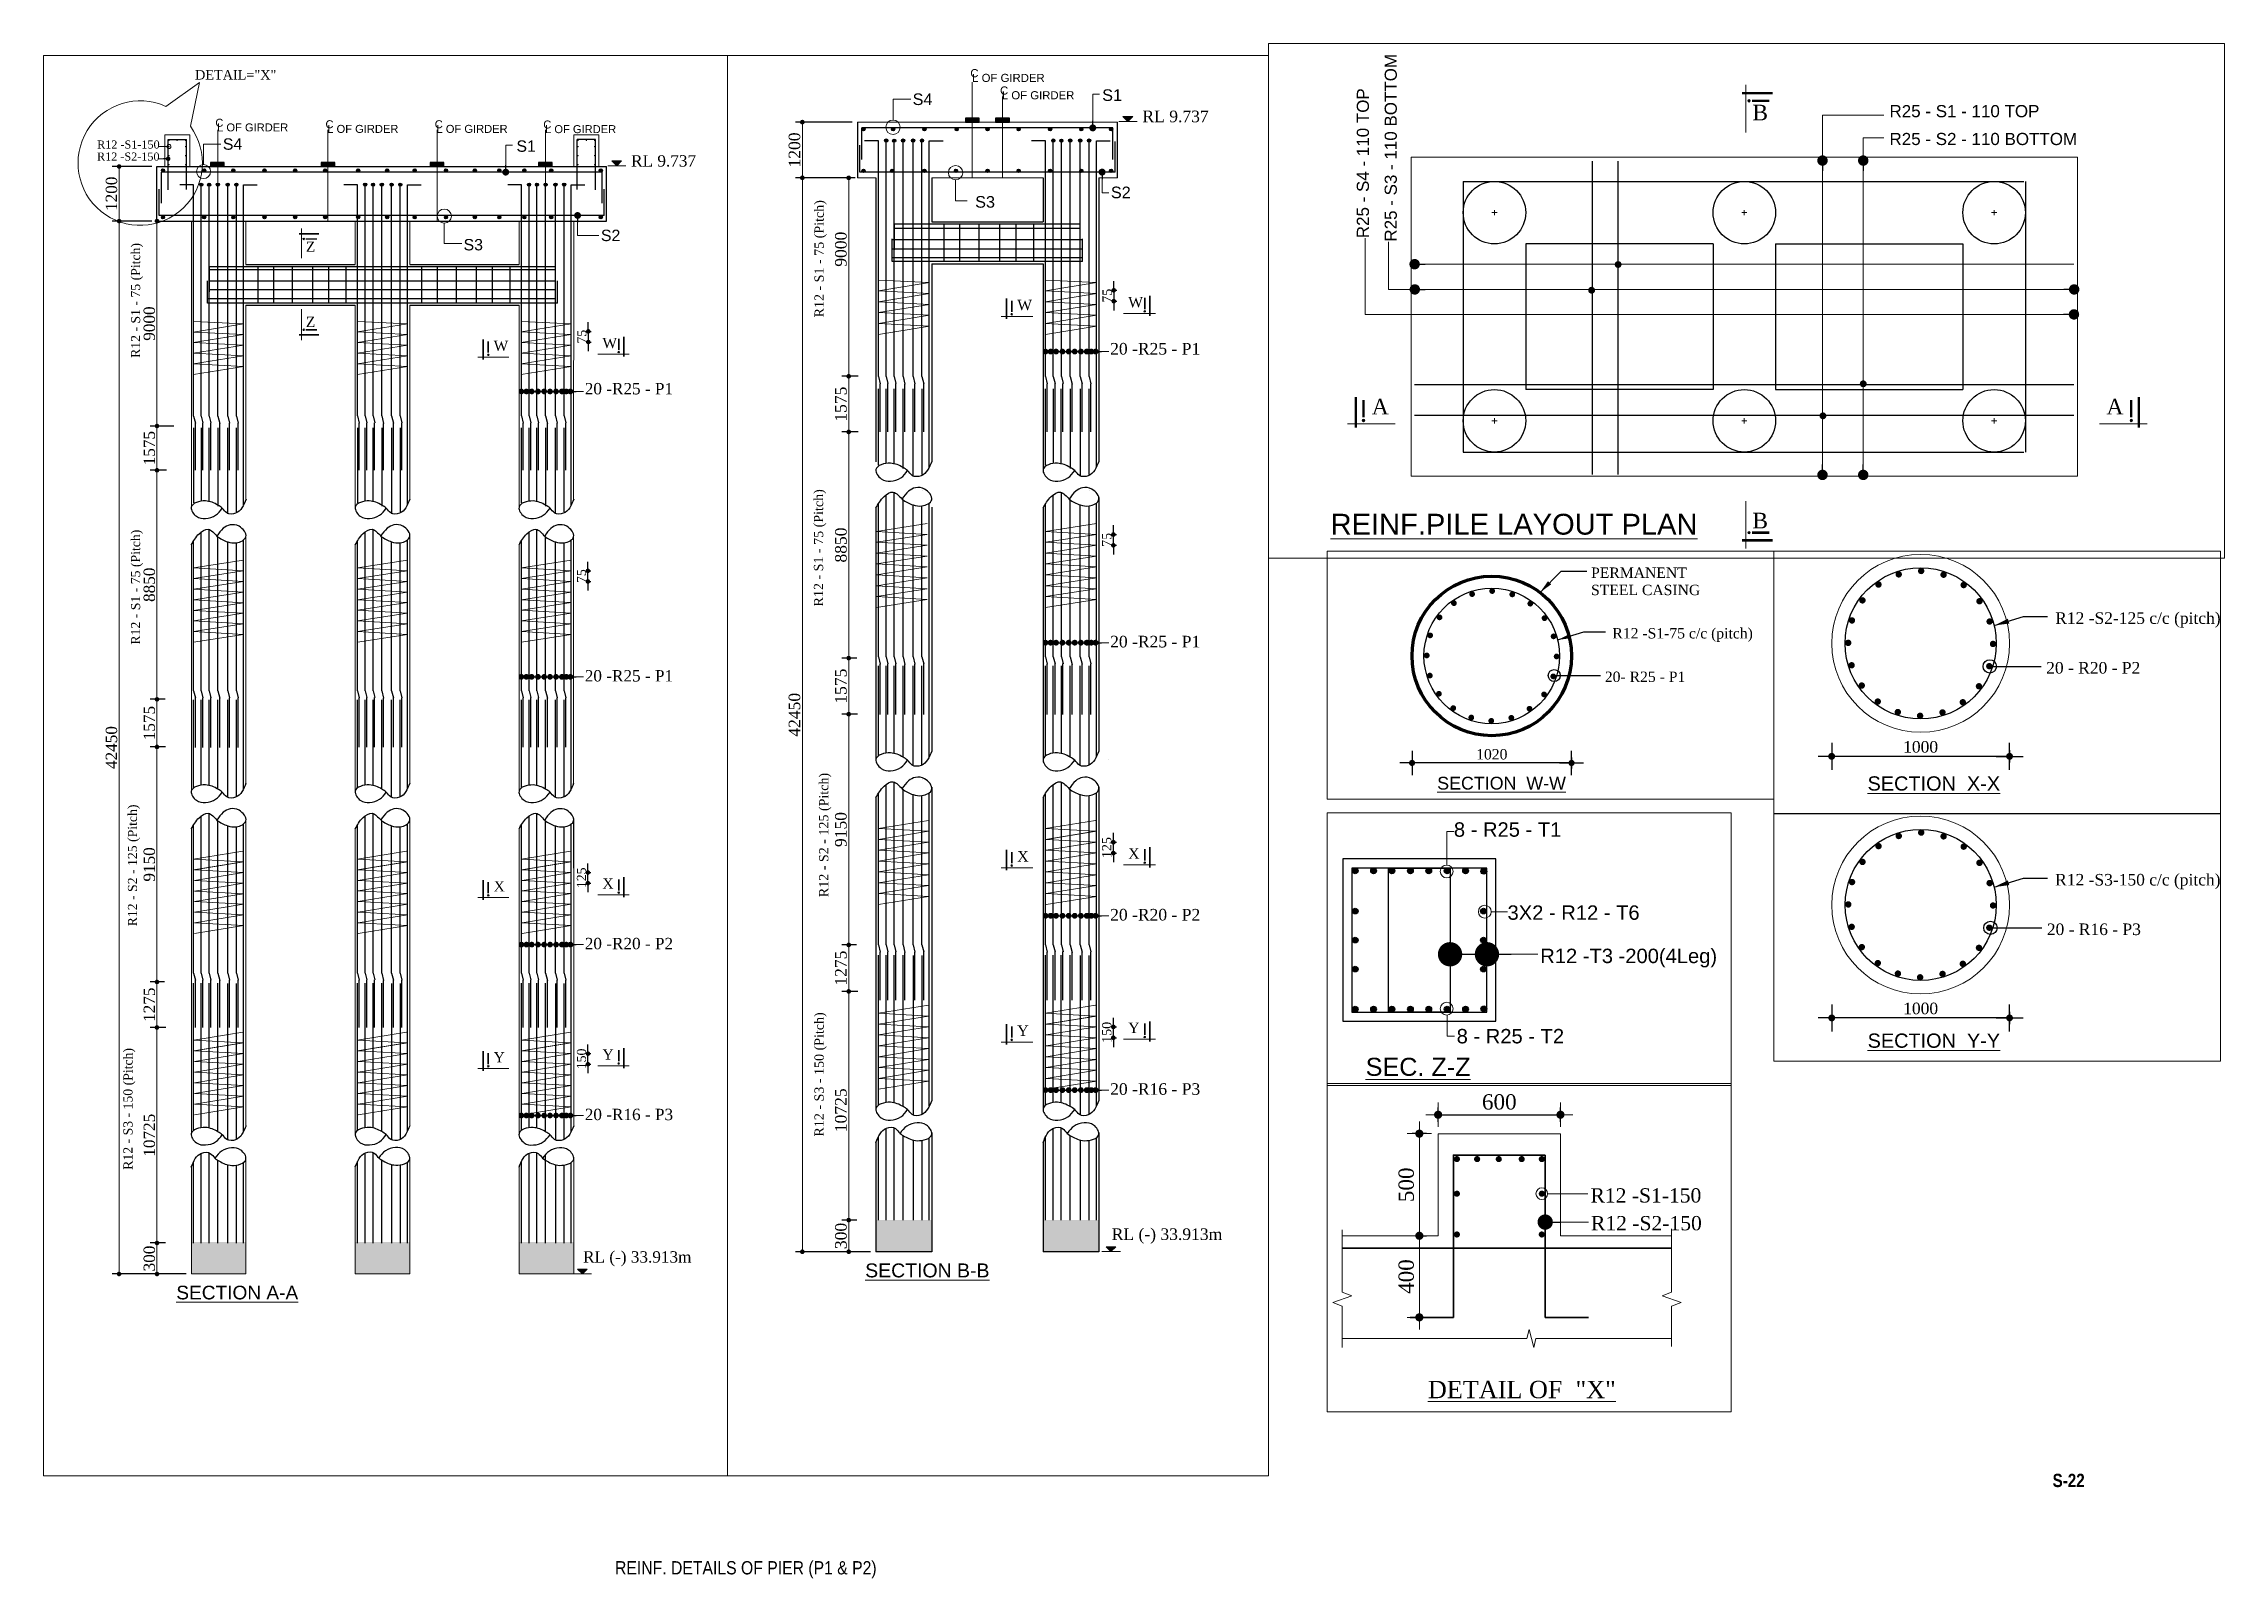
# Paper-space layout 'Layout2' of a CAD drawing. Header units: millimetres. Extents: x 11 to 405, y 8 to 285.
# The model-space entities are those that its viewports show. They can reach past a viewport. Long polylines and large blocks are cut down to what shows.
import ezdxf

# ---------------------------------------------------------------- set-up
doc = ezdxf.new("R2010")
doc.units = ezdxf.units.MM
doc.header["$PDMODE"] = 2
for name, pattern in [('CENTER', [2, 1.25, -0.25, 0.25, -0.25]), ('DASHED', [0.75, 0.5, -0.25]), ('DASHEDX2', [38.1, 25.4, -12.7]), ('HIDDEN', [9.525, 6.35, -3.175])]:
    doc.linetypes.add(name, pattern=pattern)
doc.layers.get('Defpoints').update_dxf_attribs({"lineweight": 13})
for name, color, linetype, lineweight in [('Abutment W Line', 30, 'Continuous', 18), ('Ber', 12, 'Continuous', 30), ('Binder', 136, 'Continuous', 15), ('BODER', 1, 'Continuous', 30), ('Center Line', 34, 'Continuous', 15), ('dim', 4, 'Continuous', 25), ('Dimision', 4, 'Continuous', 9), ('hatch', 65, 'Continuous', 9), ('L.L', 200, 'Continuous', 20), ('Pile', 11, 'Continuous', 15), ('Pire Line', 11, 'Continuous', 25), ('Reinf.', 12, 'Continuous', 30), ('Rod', 12, 'Continuous', 30), ('Rod -2', 5, 'Continuous', 35), ('Text', 7, 'Continuous', 15)]:
    doc.layers.add(name, color=color, linetype=linetype, lineweight=lineweight)
doc.styles.add('ROMANS', font='arial.ttf', dxfattribs={"height": 200})
doc.styles.get("Standard").update_dxf_attribs({"font": 'times.ttf'})
doc.styles.add('STYLE1', font='romantic.ttf', dxfattribs={"height": 85})
doc.dimstyles.new('ALTER', dxfattribs={"dimtxt": 110, "dimasz": 65, "dimexe": 95, "dimexo": 100, "dimgap": 30, "dimtad": 1, "dimdec": 0, "dimzin": 0, "dimdsep": 46, "dimtxsty": 'Standard', "dimblk": 'DOT', "dimcen": 35, "dimadec": 0, "dimazin": 0, "dimtfac": 1, "dimtdec": 0, "dimtofl": 0, "dimtmove": 0, "dimatfit": 3, "dimfxl": 1, "dimtolj": 1, "dimtzin": 0, "dimarcsym": 0})
doc.dimstyles.new('ISO-25', dxfattribs={"dimtxt": 175, "dimasz": 100, "dimexe": 65, "dimexo": 115.625, "dimgap": 40, "dimtad": 1, "dimtoh": 1, "dimdec": 0, "dimtxsty": 'Standard', "dimblk": 'DOT', "dimcen": 300, "dimclrd": 256, "dimclre": 256, "dimclrt": 256, "dimadec": 0, "dimazin": 0, "dimtfac": 1, "dimtdec": 0, "dimtix": 1, "dimtmove": 0, "dimatfit": 3, "dimldrblk": 'DOT', "dimfxl": 75, "dimlwd": -1, "dimarcsym": 0})
doc.dimstyles.new('ISO-70', dxfattribs={"dimscale": 0, "dimtxt": 70, "dimasz": 0.75, "dimexe": 35, "dimexo": 35, "dimgap": 20, "dimtad": 1, "dimdec": 0, "dimlfac": -1, "dimzin": 1, "dimdsep": 46, "dimtxsty": 'Standard', "dimblk": 'DIM', "dimcen": 60, "dimclrd": 256, "dimclre": 256, "dimclrt": 256, "dimadec": 0, "dimazin": 0, "dimtfac": 1, "dimtdec": 0, "dimtix": 1, "dimtofl": 0, "dimtmove": 0, "dimatfit": 3, "dimldrblk": 'DOT', "dimfxl": 35, "dimfxlon": 1, "dimtolj": 1, "dimlwd": -1, "dimarcsym": 0})
doc.dimstyles.new('ISO-75', dxfattribs={"dimtxt": 75, "dimasz": 1, "dimexe": 35, "dimexo": 35, "dimgap": 35, "dimtad": 1, "dimdec": 0, "dimtxsty": 'Standard', "dimblk": 'D_TIC', "dimcen": 52.5, "dimclrd": 256, "dimclre": 256, "dimclrt": 256, "dimadec": 0, "dimazin": 0, "dimtfac": 1, "dimtdec": 0, "dimtix": 1, "dimtmove": 0, "dimatfit": 3, "dimldrblk": 'DOT', "dimfxl": 35, "dimfxlon": 1, "dimlwd": -1, "dimarcsym": 0})

psp = doc.layouts.new('Layout2')

# ---------------------------------------------------------------- texts
at = {"layer": 'Text', "color": 7, "style": 'ROMANS', "width": 0.85}
psp.add_text('REINF. DETAILS OF PIER (P1 & P2)', height=2.3955, rotation=360, dxfattribs=at).set_placement((114.02, 8.28))
at = {"layer": 'Text', "color": 7, "insert": (372.98, 26.46), "char_height": 2.3955, "width": 12.9457, "attachment_point": 1, "style": 'ROMANS'}
psp.add_mtext('{\\fArial Narrow|b1|i0|c0|p34; S-22}', dxfattribs=at)

msp = doc.modelspace()

# ---------------------------------------------------------------- texts
at = {"layer": 'Dimision', "ltscale": 3, "char_height": 200, "attachment_point": 5, "rotation": 90}
for s, insert in [('R12 - S1 - 75 (Pitch)', (-304028.8, 113850.4)), ('R12 - S1 - 75 (Pitch)', (-288094.3, 113850.4)), ('R12 - S1 - 75 (Pitch)', (-304042, 107623.1)), ('R12 - S1 - 75 (Pitch)', (-288094.3, 107551.1)), ('R12 - S2 - 125 (Pitch)', (-303930.2, 101436.3)), ('R12 - S2 - 125 (Pitch)', (-288163.2, 101436.3)), ('R12 - S3 - 150 (Pitch)', (-304029.1, 96279.3)), ('R12 - S3 - 150 (Pitch)', (-288262.1, 96086.8))]:
    msp.add_mtext(s, dxfattribs=dict(at, insert=insert))
at = {"layer": 'Text', "style": 'ROMANS'}
for s, p in [('R25 - S3 - 110 BOTTOM', (-288015.8, 134565.7)), ('R25 - S4 - 110 TOP', (-288417.2, 134614.8))]:
    msp.add_text(s, height=175, rotation=90, dxfattribs=at).set_placement(p)
at = {"layer": 'Text'}
for s, height, p in [('B', 224.2, (-282893.1, 136313.6)), ('A', 224.2, (-288376.9, 132075.4)), ('A', 224.2, (-277790.9, 132075.4)), ('B', 224.2, (-282893.1, 130433.8)), ('R12 -S1-150', 70, (-282207.7, 123358.1)), ('R12 -S2-150', 70, (-282205.2, 123221.9)), ('%%UDETAIL OF  "X"', 85, (-283005, 122398.5)), ('RL 9.737', 250, (-297096.7, 116792)), ('RL 9.737', 250, (-277240, 116792)), ('Z', 224.2, (-284386, 114920)), ('Z', 224.2, (-284386, 113267.7)), ('W', 224.2, (-299794.1, 112742.2)), ('W', 224.2, (-297404, 112803.5)), ('W', 224.2, (-280259.6, 112742.1)), ('W', 224.2, (-277869.5, 112803.5)), ('20 -R25 - P1', 250, (-297792.8, 111786.8)), ('20 -R25 - P1', 250, (-278258.3, 111786.8)), ('20 -R25 - P1', 250, (-297792.8, 105477.8)), ('20 -R25 - P1', 250, (-278258.2, 105477.8)), ('X', 224.2, (-299794.1, 100864.6)), ('X', 224.2, (-297404, 100926)), ('X', 224.2, (-280259.5, 100864.6)), ('X', 224.2, (-277869.4, 100926)), ('20 -R20 - P2', 250, (-297792.8, 99594.5)), ('20 -R20 - P2', 250, (-278258.2, 99594.5)), ('Y', 224.2, (-299794.1, 97109.5)), ('Y', 224.2, (-297404, 97170.8)), ('Y', 224.2, (-280259.5, 97109.5)), ('Y', 224.2, (-277869.4, 97170.8)), ('20 -R16 - P3', 250, (-297792.8, 95839.3)), ('20 -R16 - P3', 250, (-278258.2, 95839.3)), ('RL (-) 33.913m', 250, (-297758.5, 92712.5)), ('RL (-) 33.913m', 250, (-278295, 92709.3))]:
    msp.add_text(s, height=height, dxfattribs=at).set_placement(p)
at = {"layer": 'Text', "style": 'ROMANS'}
for s, height, p in [('R25 - S1 - 110 TOP', 175, (-280917.1, 136358.2)), ('R25 - S2 - 110 BOTTOM', 175, (-280917.1, 135956.8)), ('8 - R25 - T1', 80, (-296365, 129404.2)), ('3X2 - R12 - T6', 80, (-296067.4, 128943.2)), (' R12 -T3 -200(4Leg)', 80, (-295916.9, 128702.9)), ('8 - R25 - T2', 80, (-296349.6, 128257.5)), ('%%USEC. Z-Z', 100, (-296854.7, 128077.3)), ('%%USECTION B-B', 300, (-303069.1, 91906.8)), ('%%USECTION A-A', 300, (-287232, 91901))]:
    msp.add_text(s, height=height, dxfattribs=at).set_placement(p)
at = {"layer": 'Text'}
for s, p in [('R12 -S1-150', (-288971.7, 117188.8)), ('R12 -S2-150', (-288974.2, 116923.9))]:
    msp.add_text(s, height=176.947, rotation=360, dxfattribs=at).set_placement(p)
at = {"layer": 'Text', "ltscale": 0.25, "insert": (-298736.6, 131095.6), "char_height": 65, "width": 1286.107, "attachment_point": 1}
msp.add_mtext('PERMANENT \\PSTEEL CASING', dxfattribs=at)
at = {"layer": 'Text', "ltscale": 30, "char_height": 65, "width": 1066.777, "attachment_point": 1}
for s, insert in [('R12 -S1-75 c/c (pitch)', (-298602.9, 130715.6)), ('20- R25 - P1', (-298650.3, 130442.8)), ('R12 -S2-125 c/c (pitch)', (-298646.4, 129041.7)), ('20 - R20 - P2', (-298697.2, 128762.3)), ('R12 -S3-150 c/c (pitch)', (-298646.4, 127572)), ('20 - R16 - P3', (-298693.3, 127293.2))]:
    msp.add_mtext(s, dxfattribs=dict(at, insert=insert))
at = {"layer": 'Text', "attachment_point": 1, "style": 'ROMANS'}
for s, insert, char_height, width in [('{\\LREINF.PILE LAYOUT PLAN }', (-288969.5, 130643.3), 300, 17029.005), ('{\\LSECTION  W-W}', (-299701.3, 129783.3), 80, 1503.268), ('{\\LSECTION  X-X}', (-299701.3, 128119.6), 80, 1503.268), ('{\\LSECTION  Y-Y}', (-299701.3, 126674.3), 80, 974.278), ('C', (-300804.1, 117936), 175, 8235.459), ('L OF GIRDER', (-300764.7, 117834), 175, 8235.459), ('C', (-286374.7, 117842.2), 175, 8235.459), ('C', (-283954.6, 117809.7), 175, 8235.459), ('C', (-281554.6, 117809.7), 175, 8235.459), ('C', (-279169.8, 117803.9), 175, 8235.459), ('L OF GIRDER', (-286335.3, 117740.2), 175, 8235.459), ('L OF GIRDER', (-283915.2, 117707.7), 175, 8235.459), ('L OF GIRDER', (-281515.2, 117707.7), 175, 8235.459), ('L OF GIRDER', (-279130.4, 117701.9), 175, 8235.459), ('C', (-300164.5, 117562.1), 175, 8235.459), ('L OF GIRDER', (-300125.1, 117460.1), 175, 8235.459), ('S1', (-297964.3, 117500.4), 250, 8235.459), ('S4', (-302047.1, 117412.2), 250, 8235.459), ('S4', (-286210.3, 117412.2), 250, 8235.459), ('S1', (-279759.4, 117366.7), 250, 7913.286), ('S2', (-297776.8, 115404.6), 250, 8235.459), ('S2', (-277903.8, 115404.6), 250, 8235.459), ('S3', (-300700.2, 115200.5), 250, 8235.459), ('S3', (-280921.5, 115200.5), 250, 8235.459)]:
    msp.add_mtext(s, dxfattribs=dict(at, insert=insert, char_height=char_height, width=width))
at = {"layer": 'Text', "linetype": 'ByBlock', "insert": (-285927.5, 118808), "char_height": 207, "attachment_point": 5, "style": 'STYLE1'}
msp.add_mtext('DETAIL="X"', dxfattribs=at)

# ---------------------------------------------------------------- blocks, each defined once
blk = doc.blocks.new('_Dot')
at = {"color": 0, "linetype": 'ByBlock', "lineweight": -2}
blk.add_line((-0.5, 0), (-1, 0), dxfattribs=at)
at = {"color": 0, "linetype": 'ByBlock', "const_width": 0.5}
blk.add_lwpolyline([(-0.25, 0, 1), (0.25, 0, 1)], format="xyb", close=True, dxfattribs=at)
blk = doc.blocks.new('*D7')
at = {"layer": 'Defpoints', "color": 0, "ltscale": 3, "transparency": 16777216}
for p in [(-298087, 113171), (-298087, 112937), (-297715, 112937)]:
    blk.add_point(p, dxfattribs=at)
at = {"layer": 'Pire Line', "linetype": 'Continuous', "ltscale": 3, "transparency": 16777216}
for p, q in [((-297715, 113271), (-297715, 113371)), ((-297715, 113171), (-297715, 112937)), ((-297715, 112837), (-297715, 112737))]:
    blk.add_line(p, q, dxfattribs=at)
at = {"layer": 'Pire Line', "linetype": 'Continuous', "lineweight": -2, "ltscale": 3, "transparency": 16777216}
for p, q in [((-297750, 113171), (-297650, 113171)), ((-297750, 112937), (-297650, 112937))]:
    blk.add_line(p, q, dxfattribs=at)
at = {"layer": 'Pire Line', "ltscale": 3, "transparency": 16777216, "xscale": 100, "yscale": 100, "zscale": 100}
for p, rotation in [((-297715, 113171), 270), ((-297715, 112937), 90)]:
    blk.add_blockref('_Dot', p, dxfattribs=dict(at, rotation=rotation))
at = {"layer": 'Pire Line', "ltscale": 3, "transparency": 16777216, "insert": (-297857, 113054), "char_height": 200, "attachment_point": 5, "rotation": 90}
blk.add_mtext('75', dxfattribs=at)
blk = doc.blocks.new('*D8')
at = {"layer": 'Defpoints', "color": 0, "ltscale": 3, "transparency": 16777216}
for p in [(-298132, 107909), (-297723, 107909), (-298146, 107677)]:
    blk.add_point(p, dxfattribs=at)
at = {"layer": 'Pire Line', "linetype": 'Continuous', "ltscale": 3, "transparency": 16777216}
for p, q in [((-297723, 108009), (-297723, 108109)), ((-297723, 107677), (-297723, 107909)), ((-297723, 107577), (-297723, 107477))]:
    blk.add_line(p, q, dxfattribs=at)
at = {"layer": 'Pire Line', "linetype": 'Continuous', "lineweight": -2, "ltscale": 3, "transparency": 16777216}
for p, q in [((-297758, 107909), (-297658, 107909)), ((-297758, 107677), (-297658, 107677))]:
    blk.add_line(p, q, dxfattribs=at)
at = {"layer": 'Pire Line', "ltscale": 3, "transparency": 16777216, "xscale": 100, "yscale": 100, "zscale": 100}
for p, rotation in [((-297723, 107909), 270), ((-297723, 107677), 90)]:
    blk.add_blockref('_Dot', p, dxfattribs=dict(at, rotation=rotation))
at = {"layer": 'Pire Line', "ltscale": 3, "transparency": 16777216, "insert": (-297865, 107793), "char_height": 200, "attachment_point": 5, "rotation": 90}
blk.add_mtext('75', dxfattribs=at)
blk = doc.blocks.new('*D9')
at = {"layer": 'Defpoints', "color": 0, "ltscale": 3, "transparency": 16777216}
for p in [(-303424, 99068), (-303141, 99068), (-303111, 98068)]:
    blk.add_point(p, dxfattribs=at)
at = {"layer": 'Dimision', "color": 1, "lineweight": -2, "ltscale": 3, "transparency": 16777216}
for p, q in [((-303257, 99068), (-303574, 99068)), ((-303226, 98068), (-303574, 98068))]:
    blk.add_line(p, q, dxfattribs=at)
at = {"layer": 'Dimision', "ltscale": 3, "transparency": 16777216}
blk.add_line((-303424, 98168), (-303424, 98968), dxfattribs=at)
at = {"layer": 'Dimision', "ltscale": 3, "transparency": 16777216, "xscale": 100, "yscale": 100, "zscale": 100}
for p, rotation in [((-303424, 99068), 90), ((-303424, 98068), 270)]:
    blk.add_blockref('_Dot', p, dxfattribs=dict(at, rotation=rotation))
at = {"layer": 'Dimision', "ltscale": 3, "transparency": 16777216, "insert": (-303592, 98568), "char_height": 250, "attachment_point": 5, "rotation": 90}
blk.add_mtext('1275', dxfattribs=at)
blk = doc.blocks.new('*D10')
at = {"layer": 'Defpoints', "color": 0, "ltscale": 3, "transparency": 16777216}
for p in [(-303424, 105247), (-303130, 105247), (-303123, 104040)]:
    blk.add_point(p, dxfattribs=at)
at = {"layer": 'Dimision', "color": 1, "lineweight": -2, "ltscale": 3, "transparency": 16777216}
for p, q in [((-303246, 105247), (-303574, 105247)), ((-303238, 104040), (-303574, 104040))]:
    blk.add_line(p, q, dxfattribs=at)
at = {"layer": 'Dimision', "ltscale": 3, "transparency": 16777216}
blk.add_line((-303424, 104140), (-303424, 105147), dxfattribs=at)
at = {"layer": 'Dimision', "ltscale": 3, "transparency": 16777216, "xscale": 100, "yscale": 100, "zscale": 100}
for p, rotation in [((-303424, 105247), 90), ((-303424, 104040), 270)]:
    blk.add_blockref('_Dot', p, dxfattribs=dict(at, rotation=rotation))
at = {"layer": 'Dimision', "ltscale": 3, "transparency": 16777216, "insert": (-303592, 104643), "char_height": 250, "attachment_point": 5, "rotation": 90}
blk.add_mtext('1575', dxfattribs=at)
blk = doc.blocks.new('*D11')
at = {"layer": 'Defpoints', "color": 0, "ltscale": 3, "transparency": 16777216}
for p in [(-303424, 111318), (-303106, 111318), (-303101, 110119)]:
    blk.add_point(p, dxfattribs=at)
at = {"layer": 'Dimision', "color": 1, "lineweight": -2, "ltscale": 3, "transparency": 16777216}
for p, q in [((-303222, 111318), (-303574, 111318)), ((-303217, 110119), (-303574, 110119))]:
    blk.add_line(p, q, dxfattribs=at)
at = {"layer": 'Dimision', "ltscale": 3, "transparency": 16777216}
blk.add_line((-303424, 110219), (-303424, 111218), dxfattribs=at)
at = {"layer": 'Dimision', "ltscale": 3, "transparency": 16777216, "xscale": 100, "yscale": 100, "zscale": 100}
for p, rotation in [((-303424, 111318), 90), ((-303424, 110119), 270)]:
    blk.add_blockref('_Dot', p, dxfattribs=dict(at, rotation=rotation))
at = {"layer": 'Dimision', "ltscale": 3, "transparency": 16777216, "insert": (-303592, 110718), "char_height": 250, "attachment_point": 5, "rotation": 90}
blk.add_mtext('1575', dxfattribs=at)
blk = doc.blocks.new('*D12')
at = {"layer": 'Defpoints', "color": 0, "ltscale": 3, "transparency": 16777216}
for p in [(-303424, 98068), (-303111, 98068), (-303130, 93140)]:
    blk.add_point(p, dxfattribs=at)
at = {"layer": 'Dimision', "color": 1, "lineweight": -2, "ltscale": 3, "transparency": 16777216}
for p, q in [((-303226, 98068), (-303574, 98068)), ((-303246, 93140), (-303574, 93140))]:
    blk.add_line(p, q, dxfattribs=at)
at = {"layer": 'Dimision', "ltscale": 3, "transparency": 16777216}
blk.add_line((-303424, 93240), (-303424, 97968), dxfattribs=at)
at = {"layer": 'Dimision', "ltscale": 3, "transparency": 16777216, "xscale": 100, "yscale": 100, "zscale": 100}
for p, rotation in [((-303424, 98068), 90), ((-303424, 93140), 270)]:
    blk.add_blockref('_Dot', p, dxfattribs=dict(at, rotation=rotation))
at = {"layer": 'Dimision', "ltscale": 3, "transparency": 16777216, "insert": (-303592, 95506), "char_height": 250, "attachment_point": 5, "rotation": 90}
blk.add_mtext('10725', dxfattribs=at)
blk = doc.blocks.new('*D13')
at = {"layer": 'Defpoints', "color": 0, "ltscale": 3, "transparency": 16777216}
for p in [(-303424, 104040), (-303123, 104040), (-303141, 99068)]:
    blk.add_point(p, dxfattribs=at)
at = {"layer": 'Dimision', "color": 1, "lineweight": -2, "ltscale": 3, "transparency": 16777216}
for p, q in [((-303238, 104040), (-303574, 104040)), ((-303257, 99068), (-303574, 99068))]:
    blk.add_line(p, q, dxfattribs=at)
at = {"layer": 'Dimision', "ltscale": 3, "transparency": 16777216}
blk.add_line((-303424, 99168), (-303424, 103940), dxfattribs=at)
at = {"layer": 'Dimision', "ltscale": 3, "transparency": 16777216, "xscale": 100, "yscale": 100, "zscale": 100}
for p, rotation in [((-303424, 104040), 90), ((-303424, 99068), 270)]:
    blk.add_blockref('_Dot', p, dxfattribs=dict(at, rotation=rotation))
at = {"layer": 'Dimision', "ltscale": 3, "transparency": 16777216, "insert": (-303592, 101554), "char_height": 250, "attachment_point": 5, "rotation": 90}
blk.add_mtext('9150', dxfattribs=at)
blk = doc.blocks.new('*D14')
at = {"layer": 'Defpoints', "color": 0, "ltscale": 3, "transparency": 16777216}
for p in [(-303424, 110119), (-303101, 110119), (-303130, 105247)]:
    blk.add_point(p, dxfattribs=at)
at = {"layer": 'Dimision', "color": 1, "lineweight": -2, "ltscale": 3, "transparency": 16777216}
for p, q in [((-303217, 110119), (-303574, 110119)), ((-303246, 105247), (-303574, 105247))]:
    blk.add_line(p, q, dxfattribs=at)
at = {"layer": 'Dimision', "ltscale": 3, "transparency": 16777216}
blk.add_line((-303424, 105347), (-303424, 110019), dxfattribs=at)
at = {"layer": 'Dimision', "ltscale": 3, "transparency": 16777216, "xscale": 100, "yscale": 100, "zscale": 100}
for p, rotation in [((-303424, 110119), 90), ((-303424, 105247), 270)]:
    blk.add_blockref('_Dot', p, dxfattribs=dict(at, rotation=rotation))
at = {"layer": 'Dimision', "ltscale": 3, "transparency": 16777216, "insert": (-303591, 107683), "char_height": 250, "attachment_point": 5, "rotation": 90}
blk.add_mtext('8850', dxfattribs=at)
blk = doc.blocks.new('*D15')
at = {"layer": 'Defpoints', "color": 0, "ltscale": 3, "transparency": 16777216}
for p in [(-303424, 115594), (-303172, 115594), (-303106, 111318)]:
    blk.add_point(p, dxfattribs=at)
at = {"layer": 'Dimision', "color": 1, "lineweight": -2, "ltscale": 3, "transparency": 16777216}
for p, q in [((-303288, 115594), (-303574, 115594)), ((-303222, 111318), (-303574, 111318))]:
    blk.add_line(p, q, dxfattribs=at)
at = {"layer": 'Dimision', "ltscale": 3, "transparency": 16777216}
blk.add_line((-303424, 111418), (-303424, 115494), dxfattribs=at)
at = {"layer": 'Dimision', "ltscale": 3, "transparency": 16777216, "xscale": 100, "yscale": 100, "zscale": 100}
for p, rotation in [((-303424, 115594), 90), ((-303424, 111318), 270)]:
    blk.add_blockref('_Dot', p, dxfattribs=dict(at, rotation=rotation))
at = {"layer": 'Dimision', "ltscale": 3, "transparency": 16777216, "insert": (-303592, 114056), "char_height": 250, "attachment_point": 5, "rotation": 90}
blk.add_mtext('9000', dxfattribs=at)
blk = doc.blocks.new('*D16')
at = {"layer": 'Defpoints', "color": 0, "ltscale": 3, "transparency": 16777216}
for p in [(-303195, 93140), (-303424, 92459), (-303134, 92459)]:
    blk.add_point(p, dxfattribs=at)
at = {"layer": 'Dimision', "color": 1, "lineweight": -2, "ltscale": 3, "transparency": 16777216}
for p, q in [((-303310, 93140), (-303574, 93140)), ((-303250, 92459), (-303574, 92459))]:
    blk.add_line(p, q, dxfattribs=at)
at = {"layer": 'Dimision', "ltscale": 3, "transparency": 16777216}
blk.add_line((-303424, 93040), (-303424, 92559), dxfattribs=at)
at = {"layer": 'Dimision', "ltscale": 3, "transparency": 16777216, "xscale": 100, "yscale": 100, "zscale": 100}
for p, rotation in [((-303424, 93140), 90), ((-303424, 92459), 270)]:
    blk.add_blockref('_Dot', p, dxfattribs=dict(at, rotation=rotation))
at = {"layer": 'Dimision', "ltscale": 3, "transparency": 16777216, "insert": (-303591, 92799), "char_height": 250, "attachment_point": 5, "rotation": 90}
blk.add_mtext('300', dxfattribs=at)
blk = doc.blocks.new('*D17')
at = {"layer": 'Defpoints', "color": 0, "ltscale": 3, "transparency": 16777216}
for p in [(-304423, 115594), (-303237, 115594), (-302837, 92459)]:
    blk.add_point(p, dxfattribs=at)
at = {"layer": 'Dimision', "color": 1, "lineweight": -2, "ltscale": 3, "transparency": 16777216}
for p, q in [((-303352, 115594), (-304573, 115594)), ((-302952, 92459), (-304573, 92459))]:
    blk.add_line(p, q, dxfattribs=at)
at = {"layer": 'Dimision', "ltscale": 3, "transparency": 16777216}
blk.add_line((-304423, 92559), (-304423, 115494), dxfattribs=at)
at = {"layer": 'Dimision', "ltscale": 3, "transparency": 16777216, "xscale": 100, "yscale": 100, "zscale": 100}
for p, rotation in [((-304423, 115594), 90), ((-304423, 92459), 270)]:
    blk.add_blockref('_Dot', p, dxfattribs=dict(at, rotation=rotation))
at = {"layer": 'Dimision', "ltscale": 3, "transparency": 16777216, "insert": (-304591, 104026), "char_height": 250, "attachment_point": 5, "rotation": 90}
blk.add_mtext('42450', dxfattribs=at)
blk = doc.blocks.new('*D18')
at = {"layer": 'Defpoints', "color": 0, "ltscale": 3, "transparency": 16777216}
for p in [(-287657, 98876), (-287374, 98876), (-287344, 97875)]:
    blk.add_point(p, dxfattribs=at)
at = {"layer": 'Dimision', "color": 1, "lineweight": -2, "ltscale": 3, "transparency": 16777216}
for p, q in [((-287490, 98876), (-287807, 98876)), ((-287459, 97875), (-287807, 97875))]:
    blk.add_line(p, q, dxfattribs=at)
at = {"layer": 'Dimision', "ltscale": 3, "transparency": 16777216}
blk.add_line((-287657, 97975), (-287657, 98776), dxfattribs=at)
at = {"layer": 'Dimision', "ltscale": 3, "transparency": 16777216, "xscale": 100, "yscale": 100, "zscale": 100}
for p, rotation in [((-287657, 98876), 90), ((-287657, 97875), 270)]:
    blk.add_blockref('_Dot', p, dxfattribs=dict(at, rotation=rotation))
at = {"layer": 'Dimision', "ltscale": 3, "transparency": 16777216, "insert": (-287824, 98375), "char_height": 250, "attachment_point": 5, "rotation": 90}
blk.add_mtext('1275', dxfattribs=at)
blk = doc.blocks.new('*D19')
at = {"layer": 'Defpoints', "color": 0, "ltscale": 3, "transparency": 16777216}
for p in [(-287657, 105086), (-287363, 105086), (-287355, 104040)]:
    blk.add_point(p, dxfattribs=at)
at = {"layer": 'Dimision', "color": 1, "lineweight": -2, "ltscale": 3, "transparency": 16777216}
for p, q in [((-287479, 105086), (-287807, 105086)), ((-287471, 104040), (-287807, 104040))]:
    blk.add_line(p, q, dxfattribs=at)
at = {"layer": 'Dimision', "ltscale": 3, "transparency": 16777216}
blk.add_line((-287657, 104140), (-287657, 104986), dxfattribs=at)
at = {"layer": 'Dimision', "ltscale": 3, "transparency": 16777216, "xscale": 100, "yscale": 100, "zscale": 100}
for p, rotation in [((-287657, 105086), 90), ((-287657, 104040), 270)]:
    blk.add_blockref('_Dot', p, dxfattribs=dict(at, rotation=rotation))
at = {"layer": 'Dimision', "ltscale": 3, "transparency": 16777216, "insert": (-287824, 104563), "char_height": 250, "attachment_point": 5, "rotation": 90}
blk.add_mtext('1575', dxfattribs=at)
blk = doc.blocks.new('*D20')
at = {"layer": 'Defpoints', "color": 0, "ltscale": 3, "transparency": 16777216}
for p in [(-287657, 111091), (-287339, 111091), (-287334, 110119)]:
    blk.add_point(p, dxfattribs=at)
at = {"layer": 'Dimision', "color": 1, "lineweight": -2, "ltscale": 3, "transparency": 16777216}
for p, q in [((-287455, 111091), (-287807, 111091)), ((-287450, 110119), (-287807, 110119))]:
    blk.add_line(p, q, dxfattribs=at)
at = {"layer": 'Dimision', "ltscale": 3, "transparency": 16777216}
blk.add_line((-287657, 110219), (-287657, 110991), dxfattribs=at)
at = {"layer": 'Dimision', "ltscale": 3, "transparency": 16777216, "xscale": 100, "yscale": 100, "zscale": 100}
for p, rotation in [((-287657, 111091), 90), ((-287657, 110119), 270)]:
    blk.add_blockref('_Dot', p, dxfattribs=dict(at, rotation=rotation))
at = {"layer": 'Dimision', "ltscale": 3, "transparency": 16777216, "insert": (-287824, 110605), "char_height": 250, "attachment_point": 5, "rotation": 90}
blk.add_mtext('1575', dxfattribs=at)
blk = doc.blocks.new('*D21')
at = {"layer": 'Defpoints', "color": 0, "ltscale": 3, "transparency": 16777216}
for p in [(-287657, 104040), (-287355, 104040), (-287374, 98876)]:
    blk.add_point(p, dxfattribs=at)
at = {"layer": 'Dimision', "color": 1, "lineweight": -2, "ltscale": 3, "transparency": 16777216}
for p, q in [((-287471, 104040), (-287807, 104040)), ((-287490, 98876), (-287807, 98876))]:
    blk.add_line(p, q, dxfattribs=at)
at = {"layer": 'Dimision', "ltscale": 3, "transparency": 16777216}
blk.add_line((-287657, 98976), (-287657, 103940), dxfattribs=at)
at = {"layer": 'Dimision', "ltscale": 3, "transparency": 16777216, "xscale": 100, "yscale": 100, "zscale": 100}
for p, rotation in [((-287657, 104040), 90), ((-287657, 98876), 270)]:
    blk.add_blockref('_Dot', p, dxfattribs=dict(at, rotation=rotation))
at = {"layer": 'Dimision', "ltscale": 3, "transparency": 16777216, "insert": (-287824, 101458), "char_height": 250, "attachment_point": 5, "rotation": 90}
blk.add_mtext('9150', dxfattribs=at)
blk = doc.blocks.new('*D22')
at = {"layer": 'Defpoints', "color": 0, "ltscale": 3, "transparency": 16777216}
for p in [(-287657, 110119), (-287334, 110119), (-287363, 105086)]:
    blk.add_point(p, dxfattribs=at)
at = {"layer": 'Dimision', "color": 1, "lineweight": -2, "ltscale": 3, "transparency": 16777216}
for p, q in [((-287450, 110119), (-287807, 110119)), ((-287479, 105086), (-287807, 105086))]:
    blk.add_line(p, q, dxfattribs=at)
at = {"layer": 'Dimision', "ltscale": 3, "transparency": 16777216}
blk.add_line((-287657, 105186), (-287657, 110019), dxfattribs=at)
at = {"layer": 'Dimision', "ltscale": 3, "transparency": 16777216, "xscale": 100, "yscale": 100, "zscale": 100}
for p, rotation in [((-287657, 110119), 90), ((-287657, 105086), 270)]:
    blk.add_blockref('_Dot', p, dxfattribs=dict(at, rotation=rotation))
at = {"layer": 'Dimision', "ltscale": 3, "transparency": 16777216, "insert": (-287824, 107603), "char_height": 250, "attachment_point": 5, "rotation": 90}
blk.add_mtext('8850', dxfattribs=at)
blk = doc.blocks.new('*D23')
at = {"layer": 'Defpoints', "color": 0, "ltscale": 3, "transparency": 16777216}
for p in [(-287657, 115594), (-287657, 115594), (-287172, 111091)]:
    blk.add_point(p, dxfattribs=at)
at = {"layer": 'Dimision', "color": 1, "lineweight": -2, "ltscale": 3, "transparency": 16777216}
for p, q in [((-287541, 115594), (-287507, 115594)), ((-287288, 111091), (-287807, 111091))]:
    blk.add_line(p, q, dxfattribs=at)
at = {"layer": 'Dimision', "ltscale": 3, "transparency": 16777216}
blk.add_line((-287657, 111191), (-287657, 115494), dxfattribs=at)
at = {"layer": 'Dimision', "ltscale": 3, "transparency": 16777216, "xscale": 100, "yscale": 100, "zscale": 100}
for p, rotation in [((-287657, 115594), 90), ((-287657, 111091), 270)]:
    blk.add_blockref('_Dot', p, dxfattribs=dict(at, rotation=rotation))
at = {"layer": 'Dimision', "ltscale": 3, "transparency": 16777216, "insert": (-287824, 113342), "char_height": 250, "attachment_point": 5, "rotation": 90}
blk.add_mtext('9000', dxfattribs=at)
blk = doc.blocks.new('*D24')
at = {"layer": 'Defpoints', "color": 0, "ltscale": 3, "transparency": 16777216}
for p in [(-287428, 93140), (-287657, 92459), (-287367, 92459)]:
    blk.add_point(p, dxfattribs=at)
at = {"layer": 'Dimision', "color": 1, "lineweight": -2, "ltscale": 3, "transparency": 16777216}
for p, q in [((-287543, 93140), (-287807, 93140)), ((-287483, 92459), (-287807, 92459))]:
    blk.add_line(p, q, dxfattribs=at)
at = {"layer": 'Dimision', "ltscale": 3, "transparency": 16777216}
blk.add_line((-287657, 93040), (-287657, 92559), dxfattribs=at)
at = {"layer": 'Dimision', "ltscale": 3, "transparency": 16777216, "xscale": 100, "yscale": 100, "zscale": 100}
for p, rotation in [((-287657, 93140), 90), ((-287657, 92459), 270)]:
    blk.add_blockref('_Dot', p, dxfattribs=dict(at, rotation=rotation))
at = {"layer": 'Dimision', "ltscale": 3, "transparency": 16777216, "insert": (-287824, 92799), "char_height": 250, "attachment_point": 5, "rotation": 90}
blk.add_mtext('300', dxfattribs=at)
blk = doc.blocks.new('*D25')
at = {"layer": 'Defpoints', "color": 0, "ltscale": 3, "transparency": 16777216}
for p in [(-288489, 115594), (-287657, 115594), (-286902, 92459)]:
    blk.add_point(p, dxfattribs=at)
at = {"layer": 'Dimision', "color": 1, "lineweight": -2, "ltscale": 3, "transparency": 16777216}
for p, q in [((-287773, 115594), (-288639, 115594)), ((-287018, 92459), (-288639, 92459))]:
    blk.add_line(p, q, dxfattribs=at)
at = {"layer": 'Dimision', "ltscale": 3, "transparency": 16777216}
blk.add_line((-288489, 92559), (-288489, 115494), dxfattribs=at)
at = {"layer": 'Dimision', "ltscale": 3, "transparency": 16777216, "xscale": 100, "yscale": 100, "zscale": 100}
for p, rotation in [((-288489, 115594), 90), ((-288489, 92459), 270)]:
    blk.add_blockref('_Dot', p, dxfattribs=dict(at, rotation=rotation))
at = {"layer": 'Dimision', "ltscale": 3, "transparency": 16777216, "insert": (-288656, 104026), "char_height": 250, "attachment_point": 5, "rotation": 90}
blk.add_mtext('42450', dxfattribs=at)
blk = doc.blocks.new('DIM')
at = {"layer": 'dim'}
for p, q in [((-101, 0), (101, 0)), ((0, -101), (0, 101))]:
    blk.add_line(p, q, dxfattribs=at)
at = {"layer": 'dim', "const_width": 25.4}
blk.add_lwpolyline([(-13, 0, 1), (13, 0, 1)], format="xyb", close=True, dxfattribs=at)
blk = doc.blocks.new('*D62')
at = {"layer": 'Defpoints', "color": 0, "ltscale": 30, "transparency": 16777216}
for p in [(-299903, 128829), (-298903, 128829), (-299903, 128232)]:
    blk.add_point(p, dxfattribs=at)
at = {"layer": 'dim', "lineweight": -2, "ltscale": 30, "transparency": 16777216}
for p, q in [((-299903, 128267), (-299903, 128197)), ((-298903, 128267), (-298903, 128197))]:
    blk.add_line(p, q, dxfattribs=at)
at = {"layer": 'dim', "ltscale": 30, "transparency": 16777216}
blk.add_line((-298904, 128232), (-299902, 128232), dxfattribs=at)
at = {"layer": 'dim', "ltscale": 30, "transparency": 16777216, "xscale": 0.75, "yscale": 0.75, "zscale": 0.75, "rotation": 180}
blk.add_blockref('DIM', (-299903, 128232), dxfattribs=at)
at = {"layer": 'dim', "ltscale": 30, "transparency": 16777216, "xscale": 0.75, "yscale": 0.75, "zscale": 0.75}
blk.add_blockref('DIM', (-298903, 128232), dxfattribs=at)
at = {"layer": 'dim', "ltscale": 30, "transparency": 16777216, "insert": (-299403, 128285), "char_height": 65, "attachment_point": 5}
blk.add_mtext('\\A1;1000', dxfattribs=at)
blk = doc.blocks.new('rod')
at = {"layer": 'Rod', "ltscale": 10, "const_width": 15}
blk.add_lwpolyline([(-7.5, 0, 1), (7.5, 0, 1)], format="xyb", close=True, dxfattribs=at)
blk = doc.blocks.new('D_TIC')
at = {"layer": 'Dimision', "ltscale": 5}
for p, q in [((-60, 0), (60, 0)), ((0, 60), (0, -60))]:
    blk.add_line(p, q, dxfattribs=at)
at = {"layer": 'Dimision', "ltscale": 5, "const_width": 20}
blk.add_lwpolyline([(-10, 0, 1), (10, 0, 1)], format="xyb", close=True, dxfattribs=at)
blk = doc.blocks.new('*D76')
at = {"layer": 'Defpoints', "color": 0, "ltscale": 5, "transparency": 16777216}
for p in [(-283047, 123696), (-282907, 123696), (-283056, 123195)]:
    blk.add_point(p, dxfattribs=at)
at = {"layer": 'Dimision', "lineweight": -2, "ltscale": 5, "transparency": 16777216}
for p, q in [((-283012, 123696), (-283082, 123696)), ((-283047, 123195), (-283012, 123195))]:
    blk.add_line(p, q, dxfattribs=at)
at = {"layer": 'Dimision', "ltscale": 5, "transparency": 16777216}
blk.add_line((-283047, 123196), (-283047, 123695), dxfattribs=at)
for p, rotation in [((-283047, 123696), 90), ((-283047, 123195), 270)]:
    blk.add_blockref('D_TIC', p, dxfattribs=dict(at, rotation=rotation))
at = {"layer": 'Dimision', "lineweight": 20, "ltscale": 5, "transparency": 16777216, "insert": (-283111, 123445), "char_height": 75, "attachment_point": 5, "rotation": 90}
blk.add_mtext('500', dxfattribs=at)
blk = doc.blocks.new('*D77')
at = {"layer": 'Defpoints', "color": 0, "ltscale": 5, "transparency": 16777216}
for p in [(-283056, 123195), (-283047, 122795), (-282832, 122795)]:
    blk.add_point(p, dxfattribs=at)
at = {"layer": 'Dimision', "lineweight": -2, "ltscale": 5, "transparency": 16777216}
for p, q in [((-283047, 123195), (-283012, 123195)), ((-283012, 122795), (-283082, 122795))]:
    blk.add_line(p, q, dxfattribs=at)
at = {"layer": 'Dimision', "ltscale": 5, "transparency": 16777216}
blk.add_line((-283047, 123194), (-283047, 122796), dxfattribs=at)
for p, rotation in [((-283047, 123195), 90), ((-283047, 122795), 270)]:
    blk.add_blockref('D_TIC', p, dxfattribs=dict(at, rotation=rotation))
at = {"layer": 'Dimision', "lineweight": 20, "ltscale": 5, "transparency": 16777216, "insert": (-283111, 122995), "char_height": 75, "attachment_point": 5, "rotation": 90}
blk.add_mtext('400', dxfattribs=at)
blk = doc.blocks.new('*D86')
at = {"layer": 'Defpoints', "color": 0, "ltscale": 3, "transparency": 16777216}
for p in [(-298132, 101281), (-297723, 101281), (-298146, 101048)]:
    blk.add_point(p, dxfattribs=at)
at = {"layer": 'Pire Line', "linetype": 'Continuous', "ltscale": 3, "transparency": 16777216}
for p, q in [((-297723, 101381), (-297723, 101481)), ((-297723, 101048), (-297723, 101281)), ((-297723, 100948), (-297723, 100848))]:
    blk.add_line(p, q, dxfattribs=at)
at = {"layer": 'Pire Line', "linetype": 'Continuous', "lineweight": -2, "ltscale": 3, "transparency": 16777216}
for p, q in [((-297758, 101281), (-297658, 101281)), ((-297758, 101048), (-297658, 101048))]:
    blk.add_line(p, q, dxfattribs=at)
at = {"layer": 'Pire Line', "ltscale": 3, "transparency": 16777216, "xscale": 100, "yscale": 100, "zscale": 100}
for p, rotation in [((-297723, 101281), 270), ((-297723, 101048), 90)]:
    blk.add_blockref('_Dot', p, dxfattribs=dict(at, rotation=rotation))
at = {"layer": 'Pire Line', "ltscale": 3, "transparency": 16777216, "insert": (-297865, 101165), "char_height": 200, "attachment_point": 5, "rotation": 90}
blk.add_mtext('125', dxfattribs=at)
blk = doc.blocks.new('*D88')
at = {"layer": 'Defpoints', "color": 0, "ltscale": 3, "transparency": 16777216}
for p in [(-278553, 113171), (-278553, 112937), (-278181, 112937)]:
    blk.add_point(p, dxfattribs=at)
at = {"layer": 'Pire Line', "linetype": 'Continuous', "ltscale": 3, "transparency": 16777216}
for p, q in [((-278181, 113271), (-278181, 113371)), ((-278181, 113171), (-278181, 112937)), ((-278181, 112837), (-278181, 112737))]:
    blk.add_line(p, q, dxfattribs=at)
at = {"layer": 'Pire Line', "linetype": 'Continuous', "lineweight": -2, "ltscale": 3, "transparency": 16777216}
for p, q in [((-278216, 113171), (-278116, 113171)), ((-278216, 112937), (-278116, 112937))]:
    blk.add_line(p, q, dxfattribs=at)
at = {"layer": 'Pire Line', "ltscale": 3, "transparency": 16777216, "xscale": 100, "yscale": 100, "zscale": 100}
for p, rotation in [((-278181, 113171), 270), ((-278181, 112937), 90)]:
    blk.add_blockref('_Dot', p, dxfattribs=dict(at, rotation=rotation))
at = {"layer": 'Pire Line', "ltscale": 3, "transparency": 16777216, "insert": (-278323, 113054), "char_height": 200, "attachment_point": 5, "rotation": 90}
blk.add_mtext('75', dxfattribs=at)
blk = doc.blocks.new('*D89')
at = {"layer": 'Defpoints', "color": 0, "ltscale": 3, "transparency": 16777216}
for p in [(-278597, 107909), (-278189, 107909), (-278612, 107676)]:
    blk.add_point(p, dxfattribs=at)
at = {"layer": 'Pire Line', "linetype": 'Continuous', "ltscale": 3, "transparency": 16777216}
for p, q in [((-278189, 108009), (-278189, 108109)), ((-278189, 107676), (-278189, 107909)), ((-278189, 107576), (-278189, 107476))]:
    blk.add_line(p, q, dxfattribs=at)
at = {"layer": 'Pire Line', "linetype": 'Continuous', "lineweight": -2, "ltscale": 3, "transparency": 16777216}
for p, q in [((-278224, 107909), (-278124, 107909)), ((-278224, 107676), (-278124, 107676))]:
    blk.add_line(p, q, dxfattribs=at)
at = {"layer": 'Pire Line', "ltscale": 3, "transparency": 16777216, "xscale": 100, "yscale": 100, "zscale": 100}
for p, rotation in [((-278189, 107909), 270), ((-278189, 107676), 90)]:
    blk.add_blockref('_Dot', p, dxfattribs=dict(at, rotation=rotation))
at = {"layer": 'Pire Line', "ltscale": 3, "transparency": 16777216, "insert": (-278331, 107793), "char_height": 200, "attachment_point": 5, "rotation": 90}
blk.add_mtext('75', dxfattribs=at)
blk = doc.blocks.new('*D87')
at = {"layer": 'Defpoints', "color": 0, "ltscale": 3, "transparency": 16777216}
for p in [(-278597, 101281), (-278189, 101281), (-278612, 101048)]:
    blk.add_point(p, dxfattribs=at)
at = {"layer": 'Pire Line', "linetype": 'Continuous', "ltscale": 3, "transparency": 16777216}
for p, q in [((-278189, 101381), (-278189, 101481)), ((-278189, 101048), (-278189, 101281)), ((-278189, 100948), (-278189, 100848))]:
    blk.add_line(p, q, dxfattribs=at)
at = {"layer": 'Pire Line', "linetype": 'Continuous', "lineweight": -2, "ltscale": 3, "transparency": 16777216}
for p, q in [((-278224, 101281), (-278124, 101281)), ((-278224, 101048), (-278124, 101048))]:
    blk.add_line(p, q, dxfattribs=at)
at = {"layer": 'Pire Line', "ltscale": 3, "transparency": 16777216, "xscale": 100, "yscale": 100, "zscale": 100}
for p, rotation in [((-278189, 101281), 270), ((-278189, 101048), 90)]:
    blk.add_blockref('_Dot', p, dxfattribs=dict(at, rotation=rotation))
at = {"layer": 'Pire Line', "ltscale": 3, "transparency": 16777216, "insert": (-278330, 101165), "char_height": 200, "attachment_point": 5, "rotation": 90}
blk.add_mtext('125', dxfattribs=at)
blk = doc.blocks.new('*D90')
at = {"layer": 'Defpoints', "color": 0, "ltscale": 3, "transparency": 16777216}
for p in [(-298132, 97301), (-297723, 97301), (-298146, 97068)]:
    blk.add_point(p, dxfattribs=at)
at = {"layer": 'Pire Line', "linetype": 'Continuous', "ltscale": 3, "transparency": 16777216}
for p, q in [((-297723, 97401), (-297723, 97501)), ((-297723, 97068), (-297723, 97301)), ((-297723, 96968), (-297723, 96868))]:
    blk.add_line(p, q, dxfattribs=at)
at = {"layer": 'Pire Line', "linetype": 'Continuous', "lineweight": -2, "ltscale": 3, "transparency": 16777216}
for p, q in [((-297758, 97301), (-297658, 97301)), ((-297758, 97068), (-297658, 97068))]:
    blk.add_line(p, q, dxfattribs=at)
at = {"layer": 'Pire Line', "ltscale": 3, "transparency": 16777216, "xscale": 100, "yscale": 100, "zscale": 100}
for p, rotation in [((-297723, 97301), 270), ((-297723, 97068), 90)]:
    blk.add_blockref('_Dot', p, dxfattribs=dict(at, rotation=rotation))
at = {"layer": 'Pire Line', "ltscale": 3, "transparency": 16777216, "insert": (-297865, 97185), "char_height": 200, "attachment_point": 5, "rotation": 90}
blk.add_mtext('150', dxfattribs=at)
blk = doc.blocks.new('*D91')
at = {"layer": 'Defpoints', "color": 0, "ltscale": 3, "transparency": 16777216}
for p in [(-287657, 97875), (-287344, 97875), (-287355, 93140)]:
    blk.add_point(p, dxfattribs=at)
at = {"layer": 'Dimision', "color": 1, "lineweight": -2, "ltscale": 3, "transparency": 16777216}
for p, q in [((-287459, 97875), (-287807, 97875)), ((-287471, 93140), (-287807, 93140))]:
    blk.add_line(p, q, dxfattribs=at)
at = {"layer": 'Dimision', "ltscale": 3, "transparency": 16777216}
blk.add_line((-287657, 93240), (-287657, 97775), dxfattribs=at)
at = {"layer": 'Dimision', "ltscale": 3, "transparency": 16777216, "xscale": 100, "yscale": 100, "zscale": 100}
for p, rotation in [((-287657, 97875), 90), ((-287657, 93140), 270)]:
    blk.add_blockref('_Dot', p, dxfattribs=dict(at, rotation=rotation))
at = {"layer": 'Dimision', "ltscale": 3, "transparency": 16777216, "insert": (-287824, 95508), "char_height": 250, "attachment_point": 5, "rotation": 90}
blk.add_mtext('10725', dxfattribs=at)
blk = doc.blocks.new('*D92')
at = {"layer": 'Defpoints', "color": 0, "ltscale": 3, "transparency": 16777216}
for p in [(-278597, 97301), (-278188, 97301), (-278612, 97068)]:
    blk.add_point(p, dxfattribs=at)
at = {"layer": 'Pire Line', "linetype": 'Continuous', "ltscale": 3, "transparency": 16777216}
for p, q in [((-278188, 97401), (-278188, 97501)), ((-278188, 97068), (-278188, 97301)), ((-278188, 96968), (-278188, 96868))]:
    blk.add_line(p, q, dxfattribs=at)
at = {"layer": 'Pire Line', "linetype": 'Continuous', "lineweight": -2, "ltscale": 3, "transparency": 16777216}
for p, q in [((-278223, 97301), (-278123, 97301)), ((-278223, 97068), (-278123, 97068))]:
    blk.add_line(p, q, dxfattribs=at)
at = {"layer": 'Pire Line', "ltscale": 3, "transparency": 16777216, "xscale": 100, "yscale": 100, "zscale": 100}
for p, rotation in [((-278188, 97301), 270), ((-278188, 97068), 90)]:
    blk.add_blockref('_Dot', p, dxfattribs=dict(at, rotation=rotation))
at = {"layer": 'Pire Line', "ltscale": 3, "transparency": 16777216, "insert": (-278330, 97185), "char_height": 200, "attachment_point": 5, "rotation": 90}
blk.add_mtext('150', dxfattribs=at)
blk = doc.blocks.new('*U122')
at = {"layer": 'Reinf.', "ltscale": 30, "const_width": 18}
blk.add_lwpolyline([(-4, 8, 1), (4, -8, 1)], format="xyb", close=True, dxfattribs=at)
blk = doc.blocks.new('*U123')
at = {"color": 0, "linetype": 'ByBlock', "lineweight": -2, "transparency": 16777216}
for p, rotation in [((-299640, 129198), 216), ((-299526, 129255), 198), ((-299400, 129274), 180), ((-299274, 129253), 162.0000000000001), ((-299161, 129195), 144), ((-299730, 129109), 234), ((-299072, 129104), 126), ((-299789, 128996), 252), ((-299015, 128990), 108), ((-299810, 128870), 270), ((-298996, 128864), 90.00000000000001), ((-299791, 128744), 288), ((-299734, 128630), 306), ((-299017, 128739), 72), ((-299644, 128540), 324), ((-299166, 128536), 36.00000000000001), ((-299075, 128626), 54), ((-299531, 128481), 342), ((-299280, 128479), 18.00000000000001)]:
    blk.add_blockref('*U122', p, dxfattribs=dict(at, rotation=rotation))
blk.add_blockref('*U122', (-299406, 128460), dxfattribs=at)
blk = doc.blocks.new('*D126')
at = {"layer": 'Defpoints', "color": 0, "ltscale": 30, "transparency": 16777216}
for p in [(-299859, 130503), (-298859, 130503), (-299859, 129870)]:
    blk.add_point(p, dxfattribs=at)
at = {"layer": 'dim', "lineweight": -2, "ltscale": 30, "transparency": 16777216}
for p, q in [((-299859, 129905), (-299859, 129835)), ((-298859, 129905), (-298859, 129835))]:
    blk.add_line(p, q, dxfattribs=at)
at = {"layer": 'dim', "ltscale": 30, "transparency": 16777216}
blk.add_line((-298860, 129870), (-299859, 129870), dxfattribs=at)
at = {"layer": 'dim', "ltscale": 30, "transparency": 16777216, "xscale": 0.75, "yscale": 0.75, "zscale": 0.75, "rotation": 180}
blk.add_blockref('DIM', (-299859, 129870), dxfattribs=at)
at = {"layer": 'dim', "ltscale": 30, "transparency": 16777216, "xscale": 0.75, "yscale": 0.75, "zscale": 0.75}
blk.add_blockref('DIM', (-298859, 129870), dxfattribs=at)
at = {"layer": 'dim', "ltscale": 30, "transparency": 16777216, "insert": (-299359, 129924), "char_height": 65, "width": 199.79, "attachment_point": 5}
blk.add_mtext('\\A1;1020', dxfattribs=at)
blk = doc.blocks.new('*U124')
at = {"layer": 'Reinf.', "ltscale": 30, "const_width": 18}
blk.add_lwpolyline([(-4, 8, 1), (4, -8, 1)], format="xyb", close=True, dxfattribs=at)
blk = doc.blocks.new('*U125')
at = {"color": 0, "linetype": 'ByBlock', "lineweight": -2, "transparency": 16777216}
for p, rotation in [((-299640, 129198), 216), ((-299526, 129255), 198), ((-299400, 129274), 180), ((-299274, 129253), 162.0000000000001), ((-299161, 129195), 144), ((-299730, 129109), 234), ((-299072, 129104), 126), ((-299789, 128996), 252), ((-299015, 128990), 108), ((-299810, 128870), 270), ((-298996, 128864), 90.00000000000001), ((-299791, 128744), 288), ((-299734, 128630), 306), ((-299017, 128739), 72), ((-299644, 128540), 324), ((-299166, 128536), 36.00000000000001), ((-299075, 128626), 54), ((-299531, 128481), 342), ((-299280, 128479), 18.00000000000001)]:
    blk.add_blockref('*U124', p, dxfattribs=dict(at, rotation=rotation))
blk.add_blockref('*U124', (-299406, 128460), dxfattribs=at)
blk = doc.blocks.new('*D129')
at = {"layer": 'Defpoints', "color": 0, "ltscale": 30, "transparency": 16777216}
for p in [(-299903, 127360), (-298903, 127360), (-299903, 126762)]:
    blk.add_point(p, dxfattribs=at)
at = {"layer": 'dim', "lineweight": -2, "ltscale": 30, "transparency": 16777216}
for p, q in [((-299903, 126797), (-299903, 126727)), ((-298903, 126797), (-298903, 126727))]:
    blk.add_line(p, q, dxfattribs=at)
at = {"layer": 'dim', "ltscale": 30, "transparency": 16777216}
blk.add_line((-298904, 126762), (-299902, 126762), dxfattribs=at)
at = {"layer": 'dim', "ltscale": 30, "transparency": 16777216, "xscale": 0.75, "yscale": 0.75, "zscale": 0.75, "rotation": 180}
blk.add_blockref('DIM', (-299903, 126762), dxfattribs=at)
at = {"layer": 'dim', "ltscale": 30, "transparency": 16777216, "xscale": 0.75, "yscale": 0.75, "zscale": 0.75}
blk.add_blockref('DIM', (-298903, 126762), dxfattribs=at)
at = {"layer": 'dim', "ltscale": 30, "transparency": 16777216, "insert": (-299403, 126815), "char_height": 65, "attachment_point": 5}
blk.add_mtext('\\A1;1000', dxfattribs=at)
blk = doc.blocks.new('*U127')
at = {"layer": 'Reinf.', "ltscale": 30, "const_width": 18}
blk.add_lwpolyline([(-4, 8, 1), (4, -8, 1)], format="xyb", close=True, dxfattribs=at)
blk = doc.blocks.new('*U128')
at = {"color": 0, "linetype": 'ByBlock', "lineweight": -2, "transparency": 16777216}
for p, rotation in [((-299640, 129198), 216), ((-299526, 129255), 198), ((-299400, 129274), 180), ((-299274, 129253), 162.0000000000001), ((-299161, 129195), 144), ((-299730, 129109), 234), ((-299072, 129104), 126), ((-299789, 128996), 252), ((-299015, 128990), 108), ((-299810, 128870), 270), ((-298996, 128864), 90.00000000000001), ((-299791, 128744), 288), ((-299734, 128630), 306), ((-299017, 128739), 72), ((-299644, 128540), 324), ((-299166, 128536), 36.00000000000001), ((-299075, 128626), 54), ((-299531, 128481), 342), ((-299280, 128479), 18.00000000000001)]:
    blk.add_blockref('*U127', p, dxfattribs=dict(at, rotation=rotation))
blk.add_blockref('*U127', (-299406, 128460), dxfattribs=at)
blk = doc.blocks.new('*D132')
at = {"layer": 'Defpoints', "color": 0, "ltscale": 3, "transparency": 16777216}
for p in [(-288489, 116794), (-287657, 116794), (-287657, 115594)]:
    blk.add_point(p, dxfattribs=at)
at = {"layer": 'Dimision', "color": 1, "lineweight": -2, "ltscale": 3, "transparency": 16777216}
for p, q in [((-287773, 116794), (-288639, 116794)), ((-287773, 115594), (-288639, 115594))]:
    blk.add_line(p, q, dxfattribs=at)
at = {"layer": 'Dimision', "ltscale": 3, "transparency": 16777216}
blk.add_line((-288489, 115694), (-288489, 116694), dxfattribs=at)
at = {"layer": 'Dimision', "ltscale": 3, "transparency": 16777216, "xscale": 100, "yscale": 100, "zscale": 100}
for p, rotation in [((-288489, 116794), 90), ((-288489, 115594), 270)]:
    blk.add_blockref('_Dot', p, dxfattribs=dict(at, rotation=rotation))
at = {"layer": 'Dimision', "ltscale": 3, "transparency": 16777216, "insert": (-288656, 116194), "char_height": 250, "attachment_point": 5, "rotation": 90}
blk.add_mtext('1200', dxfattribs=at)
blk = doc.blocks.new('*D133')
at = {"layer": 'Defpoints', "color": 0, "ltscale": 0.25, "transparency": 16777216}
for p in [(-304423, 116794), (-303237, 116794), (-303237, 115594)]:
    blk.add_point(p, dxfattribs=at)
at = {"layer": 'Dimision', "color": 1, "lineweight": -2, "ltscale": 0.25, "transparency": 16777216}
for p, q in [((-303352, 116794), (-304573, 116794)), ((-303352, 115594), (-304573, 115594))]:
    blk.add_line(p, q, dxfattribs=at)
at = {"layer": 'Dimision', "ltscale": 0.25, "transparency": 16777216}
blk.add_line((-304423, 115694), (-304423, 116694), dxfattribs=at)
at = {"layer": 'Dimision', "ltscale": 0.25, "transparency": 16777216, "xscale": 100, "yscale": 100, "zscale": 100}
for p, rotation in [((-304423, 116794), 90), ((-304423, 115594), 270)]:
    blk.add_blockref('_Dot', p, dxfattribs=dict(at, rotation=rotation))
at = {"layer": 'Dimision', "ltscale": 0.25, "transparency": 16777216, "insert": (-304591, 116194), "char_height": 250, "attachment_point": 5, "rotation": 90}
blk.add_mtext('1200', dxfattribs=at)

# ---------------------------------------------------------------- dimensions: what is measured, and where the dimension line sits
at = {"layer": 'dim', "ltscale": 30}
dim = msp.add_linear_dim(base=(-299859.3, 129870.5), p1=(-298859.3, 130503.3), p2=(-299859.3, 130503.3), text='1020', dimstyle='ISO-70', override={"dimscale": 1, "dimtxt": 65}, dxfattribs=at)
dim.commit()
dim.dimension.update_dxf_attribs({"geometry": '*D126', "text_midpoint": (-299359.3, 129923.5)})
for base, p1, p2, picture, middle in [((-299902.8, 128231.6), (-298902.8, 128829.3), (-299902.8, 128829.3), '*D62', (-299402.8, 128284.6)), ((-299902.8, 126761.9), (-298902.8, 127359.7), (-299902.8, 127359.7), '*D129', (-299402.8, 126815))]:
    dim = msp.add_linear_dim(base=base, p1=p1, p2=p2, dimstyle='ISO-70', override={"dimscale": 1, "dimtxt": 65}, dxfattribs=at)
    dim.commit()
    dim.dimension.update_dxf_attribs({"geometry": picture, "text_midpoint": middle})
at = {"layer": 'Dimision', "lineweight": 20, "ltscale": 5}
msp.add_linear_dim(base=(-282355, 123788.6), p1=(-282955, 123695.7), p2=(-282355, 123695.7), text='600', dimstyle='ISO-75', override={"dimgap": 25}, dxfattribs=at).render()
dim = msp.add_linear_dim(base=(-283047.4, 123695.7), p1=(-283056.2, 123194.8), p2=(-282906.8, 123695.7), angle=90, text='500', dimstyle='ISO-75', override={"dimgap": 25}, dxfattribs=at)
dim.commit()
dim.dimension.update_dxf_attribs({"geometry": '*D76', "text_midpoint": (-283047.4, 123445.2), "dimtype": 160})
dim = msp.add_linear_dim(base=(-283047.4, 122794.8), p1=(-283056.2, 123194.8), p2=(-282831.8, 122794.8), angle=90, dimstyle='ISO-75', override={"dimgap": 25}, dxfattribs=at)
dim.commit()
dim.dimension.update_dxf_attribs({"geometry": '*D77', "text_midpoint": (-283110.5, 122994.8)})
at = {"layer": 'Dimision', "ltscale": 0.25}
dim = msp.add_linear_dim(base=(-304423.4, 116793.7), p1=(-303236.7, 115593.7), p2=(-303236.7, 116793.7), angle=90, dimstyle='ISO-25', override={"dimtxt": 250, "dimexe": 150, "dimclre": 1, "dimtmove": 1}, dxfattribs=at)
dim.commit()
dim.dimension.update_dxf_attribs({"geometry": '*D133', "text_midpoint": (-304590.6, 116193.7)})
at = {"layer": 'Dimision', "ltscale": 3}
dim = msp.add_linear_dim(base=(-288488.9, 116793.7), p1=(-287657, 115593.7), p2=(-287657, 116793.7), angle=90, dimstyle='ISO-25', override={"dimtxt": 250, "dimexe": 150, "dimclre": 1, "dimtmove": 1}, dxfattribs=at)
dim.commit()
dim.dimension.update_dxf_attribs({"geometry": '*D132', "text_midpoint": (-288656, 116193.7)})
for base, p1, p2, text, picture, middle in [((-304423.4, 115593.7), (-302836.7, 92459), (-303236.7, 115593.7), '42450', '*D17', (-304590.6, 104026.4)), ((-288488.9, 115593.7), (-286902.1, 92459), (-287657, 115593.7), '42450', '*D25', (-288656, 104026.4)), ((-303424, 111317.6), (-303101, 110119.3), (-303106.5, 111317.6), '1575', '*D11', (-303591.5, 110718.4)), ((-287657, 111090.7), (-287334, 110119.3), (-287339.4, 111090.7), '1575', '*D20', (-287824.5, 110605)), ((-303424, 110119.3), (-303130.2, 105246.6), (-303101, 110119.3), '8850', '*D14', (-303591.2, 107683)), ((-287657, 110119.3), (-287363.2, 105086), (-287334, 110119.3), '8850', '*D22', (-287824.1, 107602.6)), ((-303424, 105246.6), (-303122.5, 104039.8), (-303130.2, 105246.6), '1575', '*D10', (-303591.5, 104643.2)), ((-287657, 105086), (-287355.5, 104039.8), (-287363.2, 105086), '1575', '*D19', (-287824.5, 104562.9)), ((-303424, 104039.8), (-303141.5, 99068.1), (-303122.5, 104039.8), '9150', '*D13', (-303591.5, 101553.9)), ((-287657, 104039.8), (-287374.4, 98875.5), (-287355.5, 104039.8), '9150', '*D21', (-287824.5, 101457.6)), ((-303424, 99068.1), (-303110.7, 98067.9), (-303141.5, 99068.1), '1275', '*D9', (-303591.5, 98568)), ((-287657, 98875.5), (-287343.7, 97875.4), (-287374.4, 98875.5), '1275', '*D18', (-287824.5, 98375.4)), ((-303424, 92459), (-303194.9, 93139.8), (-303134.4, 92459), '300', '*D16', (-303591.2, 92799.4)), ((-287657, 92459), (-287427.8, 93139.8), (-287367.3, 92459), '300', '*D24', (-287824.1, 92799.4))]:
    dim = msp.add_linear_dim(base=base, p1=p1, p2=p2, angle=90, text=text, dimstyle='ISO-25', override={"dimtxt": 250, "dimexe": 150, "dimclre": 1}, dxfattribs=at)
    dim.commit()
    dim.dimension.update_dxf_attribs({"geometry": picture, "text_midpoint": middle})
for base, p1, p2, text, picture, middle in [((-303424, 115593.7), (-303106.5, 111317.6), (-303172.5, 115593.7), '9000', '*D15', (-303424, 114055.6)), ((-287657, 115593.7), (-287171.9, 111090.7), (-287657, 115593.7), '9000', '*D23', (-287657, 113342.2)), ((-303424, 98067.9), (-303130.2, 93139.8), (-303110.7, 98067.9), '10725', '*D12', (-303424, 95505.6)), ((-287657, 97875.4), (-287355.5, 93139.8), (-287343.7, 97875.4), '10725', '*D91', (-287657, 95507.6))]:
    dim = msp.add_linear_dim(base=base, p1=p1, p2=p2, angle=90, text=text, dimstyle='ISO-25', override={"dimtxt": 250, "dimexe": 150, "dimclre": 1}, dxfattribs=at)
    dim.commit()
    dim.dimension.update_dxf_attribs({"geometry": picture, "text_midpoint": middle, "dimtype": 160})
at = {"layer": 'Pire Line', "ltscale": 3}
for base, p1, p2, text, picture, middle in [((-297715.5, 112936.9), (-298087.1, 113170.7), (-298087.1, 112936.9), '75', '*D7', (-297857.5, 113053.8)), ((-278181, 112936.8), (-278552.7, 113170.6), (-278552.7, 112936.8), '75', '*D88', (-278323, 113053.7)), ((-297723, 107909.5), (-298146.1, 107676.6), (-298131.5, 107909.5), '75', '*D8', (-297865, 107793)), ((-278188.5, 107909.4), (-278611.7, 107676.5), (-278597.1, 107909.4), '75', '*D89', (-278330.5, 107792.9)), ((-297723, 101281.3), (-298146.1, 101048.4), (-298131.5, 101281.3), '125', '*D86', (-297864.7, 101164.9)), ((-278188.5, 101281.3), (-278611.7, 101048.4), (-278597.1, 101281.3), '125', '*D87', (-278330.3, 101164.8)), ((-297723, 97301.2), (-298146.1, 97068.3), (-298131.5, 97301.2), '150', '*D90', (-297864.7, 97184.8)), ((-278188.4, 97301.2), (-278611.6, 97068.3), (-278597, 97301.2), '150', '*D92', (-278330.2, 97184.8))]:
    dim = msp.add_linear_dim(base=base, p1=p1, p2=p2, angle=90, text=text, dimstyle='ISO-25', override={"dimtxt": 200, "dimfxl": 35, "dimfxlon": 1, "dimarcsym": 2}, dxfattribs=at)
    dim.commit()
    dim.dimension.update_dxf_attribs({"geometry": picture, "text_midpoint": middle})

# ---------------------------------------------------------------- hatches: boundary and pattern name
at = {"layer": 'Dimision', "ltscale": 5}
h = msp.add_hatch(color=256, dxfattribs=at)
h.paths.add_polyline_path([(-284877, 134235.2, 1), (-284777, 134235.2)])
h.paths.add_polyline_path([(-284877, 134235.2), (-284777, 134235.2, 1)])
h = msp.add_hatch(color=256, dxfattribs=at)
h.paths.add_polyline_path([(-284854.3, 134235.2, 1), (-284804.3, 134235.2)])
h.paths.add_polyline_path([(-284854.3, 134235.2), (-284804.3, 134235.2, 1)])
h = msp.add_hatch(color=256, dxfattribs=at)
h.paths.add_polyline_path([(-285258.7, 133864.4, 1), (-285158.7, 133864.4)])
h.paths.add_polyline_path([(-285258.7, 133864.4), (-285158.7, 133864.4, 1)])
h = msp.add_hatch(color=256, dxfattribs=at)
h.paths.add_polyline_path([(-285236.1, 133864.4, 1), (-285186.1, 133864.4)])
h.paths.add_polyline_path([(-285236.1, 133864.4), (-285186.1, 133864.4, 1)])
h = msp.add_hatch(color=256, dxfattribs=at)
h.paths.add_polyline_path([(-281345.3, 132516.3, 1), (-281245.3, 132516.3)])
h.paths.add_polyline_path([(-281345.3, 132516.3), (-281245.3, 132516.3, 1)])
h = msp.add_hatch(color=256, dxfattribs=at)
h.paths.add_polyline_path([(-281322.6, 132516.3, 1), (-281272.6, 132516.3)])
h.paths.add_polyline_path([(-281322.6, 132516.3), (-281272.6, 132516.3, 1)])
h = msp.add_hatch(color=256, dxfattribs=at)
h.paths.add_polyline_path([(-281926, 132055.2, 1), (-281826, 132055.2)])
h.paths.add_polyline_path([(-281926, 132055.2), (-281826, 132055.2, 1)])
h = msp.add_hatch(color=256, dxfattribs=at)
h.paths.add_polyline_path([(-281903.4, 132055.2, 1), (-281853.4, 132055.2)])
h.paths.add_polyline_path([(-281903.4, 132055.2), (-281853.4, 132055.2, 1)])
for points in [[(-297519.3, 116914.7), (-297307.1, 116914.7), (-297413.2, 116808.6)], [(-277662.5, 116914.7), (-277450.4, 116914.7), (-277556.5, 116808.6)], [(-297880.7, 92568.2), (-297668.6, 92568.2), (-297774.7, 92462.1)], [(-278417.2, 92564.9), (-278205.1, 92564.9), (-278311.2, 92458.8)]]:
    msp.add_hatch(color=256, dxfattribs=at).paths.add_polyline_path(points)
at = {"layer": 'hatch', "ltscale": 30}
h = msp.add_hatch(dxfattribs=at)
h.set_pattern_fill('AR-CONC', color=256, style=0)
h.set_pattern_definition([(50, (0, -33.71), (182.18467, -15.939086), [19.05, -209.55]), (355, (0, -33.71), (-35.24283, 191.05664), [15.24, -167.64]), (100.451, (15.18, -35.04), (146.9425, 175.11669), [16.19, -178.09]), (46.1842, (0, 17.09), (271.07904, -42.04233), [28.575, -314.325]), (96.6356, (22.6, 13.58), (237.40423, 247.42556), [24.285, -267.135]), (351.184, (0, 17.1), (237.4046, 247.42512), [22.86, -251.46]), (21, (25.4, 4.39), (151.61488, -102.26552), [19.05, -209.55]), (326, (25.4, 4.39), (61.80203, 184.18797), [15.24, -167.64]), (71.4514, (38.03, -4.14), (213.41649, 81.92286), [16.19, -178.09]), (37.5, (0, -33.714), (3.088603, 84.555039), [0, -165.608, 0, -170.18, 0, -168.275]), (7.5, (0, -33.71), (66.819663, 100.180575), [0, -97.028, 0, -161.798, 0, -64.135]), (327.5, (-56.64, -33.714), (135.590595, -5.728744), [0, -63.5, 0, -198.12, 0, -262.89]), (317.5, (-82.04, -33.71), (148.12918, 25.42649), [0, -82.55, 0, -131.572, 0, -186.69])])
h.paths.add_polyline_path([(-285703, 93159.6), (-286902.1, 93159.6), (-286902.1, 92459), (-285703, 92459)])
h.paths.add_polyline_path([(-282102.1, 93159.6), (-283302.1, 93159.6), (-283302.1, 92459), (-282102.1, 92459)])
h.paths.add_polyline_path([(-278502.1, 93159.6), (-279702.1, 93159.6), (-279702.1, 92459), (-278502.1, 92459)])
h = msp.add_hatch(dxfattribs=at)
h.set_pattern_fill('AR-CONC', color=256, style=0)
h.set_pattern_definition([(50, (0, -876.92), (182.18467, -15.939086), [19.05, -209.55]), (355, (0, -876.92), (-35.24283, 191.05664), [15.24, -167.64]), (100.451, (15.18, -878.24), (146.9425, 175.11669), [16.19, -178.09]), (46.1842, (0, -826.12), (271.07904, -42.04233), [28.575, -314.325]), (96.6356, (22.6, -829.62), (237.40423, 247.42556), [24.285, -267.135]), (351.184, (0, -826.12), (237.4046, 247.42512), [22.86, -251.46]), (21, (25.4, -838.82), (151.61488, -102.26552), [19.05, -209.55]), (326, (25.4, -838.82), (61.80203, 184.18797), [15.24, -167.64]), (71.4514, (38.03, -847.34), (213.41649, 81.92286), [16.19, -178.09]), (37.5, (0, -876.916), (3.088603, 84.555039), [0, -165.608, 0, -170.18, 0, -168.275]), (7.5, (0, -876.92), (66.819663, 100.180575), [0, -97.028, 0, -161.798, 0, -64.135]), (327.5, (-56.64, -876.916), (135.590595, -5.728744), [0, -63.5, 0, -198.12, 0, -262.89]), (317.5, (-82.04, -876.92), (148.12918, 25.42649), [0, -82.55, 0, -131.572, 0, -186.69])])
h.paths.add_polyline_path([(-298036.7, 93139.8), (-299236.7, 93139.8), (-299236.7, 92459), (-298036.7, 92459)])
h.paths.add_polyline_path([(-301636.7, 93139.8), (-302836.7, 93139.8), (-302836.7, 92459), (-301636.7, 92459)])
at = {"layer": 'Pire Line', "ltscale": 3}
h = msp.add_hatch(color=256, dxfattribs=at)
h.paths.add_polyline_path([(-300611.7, 116882.2), (-300761.7, 116882.2), (-300761.7, 116793.7), (-300611.7, 116793.7)])
h.paths.add_polyline_path([(-300761.7, 116882.2), (-300911.7, 116882.2), (-300911.7, 116793.7), (-300761.7, 116793.7)])
h = msp.add_hatch(color=256, dxfattribs=at)
h.paths.add_polyline_path([(-299961.7, 116882.2), (-300111.7, 116882.2), (-300111.7, 116793.7), (-299961.7, 116793.7)])
h.paths.add_polyline_path([(-300111.7, 116882.2), (-300261.7, 116882.2), (-300261.7, 116793.7), (-300111.7, 116793.7)])
h = msp.add_hatch(color=256, dxfattribs=at)
h.paths.add_polyline_path([(-286180.9, 116882.2), (-286330.9, 116882.2), (-286330.9, 116793.7), (-286180.9, 116793.7)])
h.paths.add_polyline_path([(-286330.9, 116882.2), (-286480.9, 116882.2), (-286480.9, 116793.7), (-286330.9, 116793.7)])
h = msp.add_hatch(color=256, dxfattribs=at)
h.paths.add_polyline_path([(-283752.1, 116882.2), (-283902.1, 116882.2), (-283902.1, 116793.7), (-283752.1, 116793.7)])
h.paths.add_polyline_path([(-283902.1, 116882.2), (-284052.1, 116882.2), (-284052.1, 116793.7), (-283902.1, 116793.7)])
h = msp.add_hatch(color=256, dxfattribs=at)
h.paths.add_polyline_path([(-281352.1, 116882.2), (-281502.1, 116882.2), (-281502.1, 116793.7), (-281352.1, 116793.7)])
h.paths.add_polyline_path([(-281502.1, 116882.2), (-281652.1, 116882.2), (-281652.1, 116793.7), (-281502.1, 116793.7)])
h = msp.add_hatch(color=256, dxfattribs=at)
h.paths.add_polyline_path([(-278975.5, 116882.2), (-279125.5, 116882.2), (-279125.5, 116793.7), (-278975.5, 116793.7)])
h.paths.add_polyline_path([(-279125.5, 116882.2), (-279275.5, 116882.2), (-279275.5, 116793.7), (-279125.5, 116793.7)])
h = msp.add_hatch(color=256, dxfattribs=at)
h.set_gradient(color1=(238, 17, 46), color2=(219, 15, 42), one_color=1, tint=0.46, name='INVCYLINDER')
h.paths.add_polyline_path([(-287560.5, 116708.7, 1), (-287490.6, 116708.7, 1)])
h = msp.add_hatch(color=256, dxfattribs=at)
h.set_gradient(color1=(238, 17, 46), color2=(219, 15, 42), one_color=1, tint=0.46, name='INVCYLINDER')
h.paths.add_polyline_path([(-286656.7, 116708.7, 1), (-286586.8, 116708.7, 1)])
h = msp.add_hatch(color=256, dxfattribs=at)
h.set_gradient(color1=(238, 17, 46), color2=(219, 15, 42), one_color=1, tint=0.46, name='INVCYLINDER')
h.paths.add_polyline_path([(-286014.7, 116708.7, 1), (-285944.8, 116708.7, 1)])
h = msp.add_hatch(color=256, dxfattribs=at)
h.set_gradient(color1=(238, 17, 46), color2=(219, 15, 42), one_color=1, tint=0.46, name='INVCYLINDER')
h.paths.add_polyline_path([(-285330.5, 116708.7, 1), (-285260.6, 116708.7, 1)])
h = msp.add_hatch(color=256, dxfattribs=at)
h.set_gradient(color1=(238, 17, 46), color2=(219, 15, 42), one_color=1, tint=0.46, name='INVCYLINDER')
h.paths.add_polyline_path([(-284655, 116708.7, 1), (-284585.2, 116708.7, 1)])
h = msp.add_hatch(color=256, dxfattribs=at)
h.set_gradient(color1=(238, 17, 46), color2=(219, 15, 42), one_color=1, tint=0.46, name='INVCYLINDER')
h.paths.add_polyline_path([(-283996.8, 116708.7, 1), (-283926.9, 116708.7, 1)])
h = msp.add_hatch(color=256, dxfattribs=at)
h.set_gradient(color1=(238, 17, 46), color2=(219, 15, 42), one_color=1, tint=0.46, name='INVCYLINDER')
h.paths.add_polyline_path([(-283271.6, 116708.7, 1), (-283201.7, 116708.7, 1)])
h = msp.add_hatch(color=256, dxfattribs=at)
h.set_gradient(color1=(238, 17, 46), color2=(219, 15, 42), one_color=1, tint=0.46, name='INVCYLINDER')
h.paths.add_polyline_path([(-282634.8, 116708.7, 1), (-282564.9, 116708.7, 1)])
h = msp.add_hatch(color=256, dxfattribs=at)
h.set_gradient(color1=(238, 17, 46), color2=(219, 15, 42), one_color=1, tint=0.46, name='INVCYLINDER')
h.paths.add_polyline_path([(-282029.1, 116708.7, 1), (-281959.2, 116708.7, 1)])
h = msp.add_hatch(color=256, dxfattribs=at)
h.set_gradient(color1=(238, 17, 46), color2=(219, 15, 42), one_color=1, tint=0.46, name='INVCYLINDER')
h.paths.add_polyline_path([(-281342.8, 116708.7, 1), (-281272.9, 116708.7, 1)])
h = msp.add_hatch(color=256, dxfattribs=at)
h.set_gradient(color1=(238, 17, 46), color2=(219, 15, 42), one_color=1, tint=0.46, name='INVCYLINDER')
h.paths.add_polyline_path([(-280708.8, 116708.7, 1), (-280638.9, 116708.7, 1)])
h = msp.add_hatch(color=256, dxfattribs=at)
h.set_gradient(color1=(238, 17, 46), color2=(219, 15, 42), one_color=1, tint=0.46, name='INVCYLINDER')
h.paths.add_polyline_path([(-280170.9, 116708.7, 1), (-280101, 116708.7, 1)])
h = msp.add_hatch(color=256, dxfattribs=at)
h.set_gradient(color1=(238, 17, 46), color2=(219, 15, 42), one_color=1, tint=0.46, name='INVCYLINDER')
h.paths.add_polyline_path([(-279620.4, 116708.7, 1), (-279550.5, 116708.7, 1)])
h = msp.add_hatch(color=256, dxfattribs=at)
h.set_gradient(color1=(238, 17, 46), color2=(219, 15, 42), one_color=1, tint=0.46, name='INVCYLINDER')
h.paths.add_polyline_path([(-279030.4, 116708.7, 1), (-278960.5, 116708.7, 1)])
h = msp.add_hatch(color=256, dxfattribs=at)
h.set_gradient(color1=(238, 17, 46), color2=(219, 15, 42), one_color=1, tint=0.46, name='INVCYLINDER')
h.paths.add_polyline_path([(-277941.4, 116708.7, 1), (-277871.5, 116708.7, 1)])
h = msp.add_hatch(color=256, dxfattribs=at)
h.set_gradient(color1=(238, 17, 46), color2=(219, 15, 42), one_color=1, tint=0.46, name='INVCYLINDER')
h.paths.add_polyline_path([(-303140.2, 116639.4, 1), (-303070.3, 116639.4, 1)])
h = msp.add_hatch(color=256, dxfattribs=at)
h.set_gradient(color1=(238, 17, 46), color2=(219, 15, 42), one_color=1, tint=0.46, name='INVCYLINDER')
h.paths.add_polyline_path([(-302502.7, 116639.4, 1), (-302432.8, 116639.4, 1)])
h = msp.add_hatch(color=256, dxfattribs=at)
h.set_gradient(color1=(238, 17, 46), color2=(219, 15, 42), one_color=1, tint=0.46, name='INVCYLINDER')
h.paths.add_polyline_path([(-301828.4, 116639.4, 1), (-301758.5, 116639.4, 1)])
h = msp.add_hatch(color=256, dxfattribs=at)
h.set_gradient(color1=(238, 17, 46), color2=(219, 15, 42), one_color=1, tint=0.46, name='INVCYLINDER')
h.paths.add_polyline_path([(-301132.8, 116639.4, 1), (-301062.9, 116639.4, 1)])
h = msp.add_hatch(color=256, dxfattribs=at)
h.set_gradient(color1=(238, 17, 46), color2=(219, 15, 42), one_color=1, tint=0.46, name='INVCYLINDER')
h.paths.add_polyline_path([(-300468.8, 116639.4, 1), (-300398.9, 116639.4, 1)])
h = msp.add_hatch(color=256, dxfattribs=at)
h.set_gradient(color1=(238, 17, 46), color2=(219, 15, 42), one_color=1, tint=0.46, name='INVCYLINDER')
h.paths.add_polyline_path([(-299798.4, 116639.4, 1), (-299728.5, 116639.4, 1)])
h = msp.add_hatch(color=256, dxfattribs=at)
h.set_gradient(color1=(238, 17, 46), color2=(219, 15, 42), one_color=1, tint=0.46, name='INVCYLINDER')
h.paths.add_polyline_path([(-299121.6, 116639.4, 1), (-299051.7, 116639.4, 1)])
h = msp.add_hatch(color=256, dxfattribs=at)
h.set_gradient(color1=(238, 17, 46), color2=(219, 15, 42), one_color=1, tint=0.46, name='INVCYLINDER')
h.paths.add_polyline_path([(-298448.5, 116639.4, 1), (-298378.6, 116639.4, 1)])
h = msp.add_hatch(color=256, dxfattribs=at)
h.set_gradient(color1=(238, 17, 46), color2=(219, 15, 42), one_color=1, tint=0.46, name='INVCYLINDER')
h.paths.add_polyline_path([(-297806.5, 116639.4, 1), (-297736.7, 116639.4, 1)])
h = msp.add_hatch(color=256, dxfattribs=at)
h.set_gradient(color1=(238, 17, 46), color2=(219, 15, 42), one_color=1, tint=0.46, name='INVCYLINDER')
h.paths.add_polyline_path([(-302651.8, 116396.1, 1), (-302581.9, 116396.1, 1)])
h = msp.add_hatch(color=256, dxfattribs=at)
h.set_gradient(color1=(238, 17, 46), color2=(219, 15, 42), one_color=1, tint=0.46, name='INVCYLINDER')
h.paths.add_polyline_path([(-302478.8, 116394.2, 1), (-302408.9, 116394.2, 1)])
h = msp.add_hatch(color=256, dxfattribs=at)
h.set_gradient(color1=(238, 17, 46), color2=(219, 15, 42), one_color=1, tint=0.46, name='INVCYLINDER')
h.paths.add_polyline_path([(-302288, 116396.1, 1), (-302218.1, 116396.1, 1)])
h = msp.add_hatch(color=256, dxfattribs=at)
h.set_gradient(color1=(238, 17, 46), color2=(219, 15, 42), one_color=1, tint=0.46, name='INVCYLINDER')
h.paths.add_polyline_path([(-302071.8, 116396.1, 1), (-302001.9, 116396.1, 1)])
h = msp.add_hatch(color=256, dxfattribs=at)
h.set_gradient(color1=(238, 17, 46), color2=(219, 15, 42), one_color=1, tint=0.46, name='INVCYLINDER')
h.paths.add_polyline_path([(-301881.2, 116396.1, 1), (-301811.3, 116396.1, 1)])
h = msp.add_hatch(color=256, dxfattribs=at)
h.set_gradient(color1=(238, 17, 46), color2=(219, 15, 42), one_color=1, tint=0.46, name='INVCYLINDER')
h.paths.add_polyline_path([(-299051.8, 116396.1, 1), (-298981.9, 116396.1, 1)])
h = msp.add_hatch(color=256, dxfattribs=at)
h.set_gradient(color1=(238, 17, 46), color2=(219, 15, 42), one_color=1, tint=0.46, name='INVCYLINDER')
h.paths.add_polyline_path([(-298878.8, 116394.2, 1), (-298808.9, 116394.2, 1)])
h = msp.add_hatch(color=256, dxfattribs=at)
h.set_gradient(color1=(238, 17, 46), color2=(219, 15, 42), one_color=1, tint=0.46, name='INVCYLINDER')
h.paths.add_polyline_path([(-298688, 116396.1, 1), (-298618.1, 116396.1, 1)])
h = msp.add_hatch(color=256, dxfattribs=at)
h.set_gradient(color1=(238, 17, 46), color2=(219, 15, 42), one_color=1, tint=0.46, name='INVCYLINDER')
h.paths.add_polyline_path([(-298471.8, 116396.1, 1), (-298401.9, 116396.1, 1)])
h = msp.add_hatch(color=256, dxfattribs=at)
h.set_gradient(color1=(238, 17, 46), color2=(219, 15, 42), one_color=1, tint=0.46, name='INVCYLINDER')
h.paths.add_polyline_path([(-298281.2, 116396.1, 1), (-298211.3, 116396.1, 1)])
h = msp.add_hatch(color=256, dxfattribs=at)
h.set_gradient(color1=(238, 17, 46), color2=(219, 15, 42), one_color=1, tint=0.46, name='INVCYLINDER')
h.paths.add_polyline_path([(-286718.1, 116396.1, 1), (-286648.2, 116396.1, 1)])
h = msp.add_hatch(color=256, dxfattribs=at)
h.set_gradient(color1=(238, 17, 46), color2=(219, 15, 42), one_color=1, tint=0.46, name='INVCYLINDER')
h.paths.add_polyline_path([(-286545.1, 116394.2, 1), (-286475.2, 116394.2, 1)])
h = msp.add_hatch(color=256, dxfattribs=at)
h.set_gradient(color1=(238, 17, 46), color2=(219, 15, 42), one_color=1, tint=0.46, name='INVCYLINDER')
h.paths.add_polyline_path([(-286354.3, 116396.1, 1), (-286284.4, 116396.1, 1)])
h = msp.add_hatch(color=256, dxfattribs=at)
h.set_gradient(color1=(238, 17, 46), color2=(219, 15, 42), one_color=1, tint=0.46, name='INVCYLINDER')
h.paths.add_polyline_path([(-286138.2, 116396.1, 1), (-286068.3, 116396.1, 1)])
h = msp.add_hatch(color=256, dxfattribs=at)
h.set_gradient(color1=(238, 17, 46), color2=(219, 15, 42), one_color=1, tint=0.46, name='INVCYLINDER')
h.paths.add_polyline_path([(-285947.5, 116396.1, 1), (-285877.6, 116396.1, 1)])
h = msp.add_hatch(color=256, dxfattribs=at)
h.set_gradient(color1=(238, 17, 46), color2=(219, 15, 42), one_color=1, tint=0.46, name='INVCYLINDER')
h.paths.add_polyline_path([(-283117.2, 116396.1, 1), (-283047.3, 116396.1, 1)])
h = msp.add_hatch(color=256, dxfattribs=at)
h.set_gradient(color1=(238, 17, 46), color2=(219, 15, 42), one_color=1, tint=0.46, name='INVCYLINDER')
h.paths.add_polyline_path([(-282944.2, 116394.2, 1), (-282874.3, 116394.2, 1)])
h = msp.add_hatch(color=256, dxfattribs=at)
h.set_gradient(color1=(238, 17, 46), color2=(219, 15, 42), one_color=1, tint=0.46, name='INVCYLINDER')
h.paths.add_polyline_path([(-282753.4, 116396.1, 1), (-282683.5, 116396.1, 1)])
h = msp.add_hatch(color=256, dxfattribs=at)
h.set_gradient(color1=(238, 17, 46), color2=(219, 15, 42), one_color=1, tint=0.46, name='INVCYLINDER')
h.paths.add_polyline_path([(-282537.3, 116396.1, 1), (-282467.4, 116396.1, 1)])
h = msp.add_hatch(color=256, dxfattribs=at)
h.set_gradient(color1=(238, 17, 46), color2=(219, 15, 42), one_color=1, tint=0.46, name='INVCYLINDER')
h.paths.add_polyline_path([(-282346.6, 116396.1, 1), (-282276.7, 116396.1, 1)])
h = msp.add_hatch(color=256, dxfattribs=at)
h.set_gradient(color1=(238, 17, 46), color2=(219, 15, 42), one_color=1, tint=0.46, name='INVCYLINDER')
h.paths.add_polyline_path([(-279517.2, 116396.1, 1), (-279447.3, 116396.1, 1)])
h = msp.add_hatch(color=256, dxfattribs=at)
h.set_gradient(color1=(238, 17, 46), color2=(219, 15, 42), one_color=1, tint=0.46, name='INVCYLINDER')
h.paths.add_polyline_path([(-279344.2, 116394.2, 1), (-279274.3, 116394.2, 1)])
h = msp.add_hatch(color=256, dxfattribs=at)
h.set_gradient(color1=(238, 17, 46), color2=(219, 15, 42), one_color=1, tint=0.46, name='INVCYLINDER')
h.paths.add_polyline_path([(-279153.4, 116396.1, 1), (-279083.5, 116396.1, 1)])
h = msp.add_hatch(color=256, dxfattribs=at)
h.set_gradient(color1=(238, 17, 46), color2=(219, 15, 42), one_color=1, tint=0.46, name='INVCYLINDER')
h.paths.add_polyline_path([(-278937.3, 116396.1, 1), (-278867.4, 116396.1, 1)])
h = msp.add_hatch(color=256, dxfattribs=at)
h.set_gradient(color1=(238, 17, 46), color2=(219, 15, 42), one_color=1, tint=0.46, name='INVCYLINDER')
h.paths.add_polyline_path([(-278746.6, 116396.1, 1), (-278676.7, 116396.1, 1)])
h = msp.add_hatch(color=256, dxfattribs=at)
h.set_gradient(color1=(238, 17, 46), color2=(219, 15, 42), one_color=1, tint=0.46, name='INVCYLINDER')
h.paths.add_polyline_path([(-303140.2, 115746, -1), (-303070.3, 115746, -1)])
h = msp.add_hatch(color=256, dxfattribs=at)
h.set_gradient(color1=(238, 17, 46), color2=(219, 15, 42), one_color=1, tint=0.46, name='INVCYLINDER')
h.paths.add_polyline_path([(-302521.1, 115746, -1), (-302451.2, 115746, -1)])
h = msp.add_hatch(color=256, dxfattribs=at)
h.set_gradient(color1=(238, 17, 46), color2=(219, 15, 42), one_color=1, tint=0.46, name='INVCYLINDER')
h.paths.add_polyline_path([(-301828.4, 115746, -1), (-301758.5, 115746, -1)])
h = msp.add_hatch(color=256, dxfattribs=at)
h.set_gradient(color1=(238, 17, 46), color2=(219, 15, 42), one_color=1, tint=0.46, name='INVCYLINDER')
h.paths.add_polyline_path([(-301148.3, 115746, -1), (-301078.4, 115746, -1)])
h = msp.add_hatch(color=256, dxfattribs=at)
h.set_gradient(color1=(238, 17, 46), color2=(219, 15, 42), one_color=1, tint=0.46, name='INVCYLINDER')
h.paths.add_polyline_path([(-300468.8, 115746, -1), (-300398.9, 115746, -1)])
h = msp.add_hatch(color=256, dxfattribs=at)
h.set_gradient(color1=(238, 17, 46), color2=(219, 15, 42), one_color=1, tint=0.46, name='INVCYLINDER')
h.paths.add_polyline_path([(-299798.4, 115746, -1), (-299728.5, 115746, -1)])
h = msp.add_hatch(color=256, dxfattribs=at)
h.set_gradient(color1=(238, 17, 46), color2=(219, 15, 42), one_color=1, tint=0.46, name='INVCYLINDER')
h.paths.add_polyline_path([(-299121.6, 115746, -1), (-299051.7, 115746, -1)])
h = msp.add_hatch(color=256, dxfattribs=at)
h.set_gradient(color1=(238, 17, 46), color2=(219, 15, 42), one_color=1, tint=0.46, name='INVCYLINDER')
h.paths.add_polyline_path([(-298448.5, 115746, -1), (-298378.6, 115746, -1)])
h = msp.add_hatch(color=256, dxfattribs=at)
h.set_gradient(color1=(238, 17, 46), color2=(219, 15, 42), one_color=1, tint=0.46, name='INVCYLINDER')
h.paths.add_polyline_path([(-297806.5, 115746, -1), (-297736.7, 115746, -1)])
h = msp.add_hatch(color=256, dxfattribs=at)
h.set_gradient(color1=(238, 17, 46), color2=(219, 15, 42), one_color=1, tint=0.46, name='INVCYLINDER')
h.paths.add_polyline_path([(-287560.5, 115678.7, -1), (-287490.6, 115678.7, -1)])
h = msp.add_hatch(color=256, dxfattribs=at)
h.set_gradient(color1=(238, 17, 46), color2=(219, 15, 42), one_color=1, tint=0.46, name='INVCYLINDER')
h.paths.add_polyline_path([(-286656.7, 115678.7, -1), (-286586.8, 115678.7, -1)])
h = msp.add_hatch(color=256, dxfattribs=at)
h.set_gradient(color1=(238, 17, 46), color2=(219, 15, 42), one_color=1, tint=0.46, name='INVCYLINDER')
h.paths.add_polyline_path([(-286014.7, 115678.7, -1), (-285944.8, 115678.7, -1)])
h = msp.add_hatch(color=256, dxfattribs=at)
h.set_gradient(color1=(238, 17, 46), color2=(219, 15, 42), one_color=1, tint=0.46, name='INVCYLINDER')
h.paths.add_polyline_path([(-285330.5, 115678.7, -1), (-285260.6, 115678.7, -1)])
h = msp.add_hatch(color=256, dxfattribs=at)
h.set_gradient(color1=(238, 17, 46), color2=(219, 15, 42), one_color=1, tint=0.46, name='INVCYLINDER')
h.paths.add_polyline_path([(-284655, 115678.7, -1), (-284585.2, 115678.7, -1)])
h = msp.add_hatch(color=256, dxfattribs=at)
h.set_gradient(color1=(238, 17, 46), color2=(219, 15, 42), one_color=1, tint=0.46, name='INVCYLINDER')
h.paths.add_polyline_path([(-283996.8, 115678.7, -1), (-283926.9, 115678.7, -1)])
h = msp.add_hatch(color=256, dxfattribs=at)
h.set_gradient(color1=(238, 17, 46), color2=(219, 15, 42), one_color=1, tint=0.46, name='INVCYLINDER')
h.paths.add_polyline_path([(-283271.6, 115678.7, -1), (-283201.7, 115678.7, -1)])
h = msp.add_hatch(color=256, dxfattribs=at)
h.set_gradient(color1=(238, 17, 46), color2=(219, 15, 42), one_color=1, tint=0.46, name='INVCYLINDER')
h.paths.add_polyline_path([(-282634.8, 115678.7, -1), (-282564.9, 115678.7, -1)])
h = msp.add_hatch(color=256, dxfattribs=at)
h.set_gradient(color1=(238, 17, 46), color2=(219, 15, 42), one_color=1, tint=0.46, name='INVCYLINDER')
h.paths.add_polyline_path([(-282029.1, 115678.7, -1), (-281959.2, 115678.7, -1)])
h = msp.add_hatch(color=256, dxfattribs=at)
h.set_gradient(color1=(238, 17, 46), color2=(219, 15, 42), one_color=1, tint=0.46, name='INVCYLINDER')
h.paths.add_polyline_path([(-281342.8, 115678.7, -1), (-281272.9, 115678.7, -1)])
h = msp.add_hatch(color=256, dxfattribs=at)
h.set_gradient(color1=(238, 17, 46), color2=(219, 15, 42), one_color=1, tint=0.46, name='INVCYLINDER')
h.paths.add_polyline_path([(-280708.8, 115678.7, -1), (-280638.9, 115678.7, -1)])
h = msp.add_hatch(color=256, dxfattribs=at)
h.set_gradient(color1=(238, 17, 46), color2=(219, 15, 42), one_color=1, tint=0.46, name='INVCYLINDER')
h.paths.add_polyline_path([(-280170.9, 115678.7, -1), (-280101, 115678.7, -1)])
h = msp.add_hatch(color=256, dxfattribs=at)
h.set_gradient(color1=(238, 17, 46), color2=(219, 15, 42), one_color=1, tint=0.46, name='INVCYLINDER')
h.paths.add_polyline_path([(-279620.4, 115678.7, -1), (-279550.5, 115678.7, -1)])
h = msp.add_hatch(color=256, dxfattribs=at)
h.set_gradient(color1=(238, 17, 46), color2=(219, 15, 42), one_color=1, tint=0.46, name='INVCYLINDER')
h.paths.add_polyline_path([(-279030.4, 115678.7, -1), (-278960.5, 115678.7, -1)])
h = msp.add_hatch(color=256, dxfattribs=at)
h.set_gradient(color1=(238, 17, 46), color2=(219, 15, 42), one_color=1, tint=0.46, name='INVCYLINDER')
h.paths.add_polyline_path([(-277941.4, 115678.7, -1), (-277871.5, 115678.7, -1)])
at = {"layer": 'Rod', "ltscale": 3}
for points in [[(-296896.7, 129214.3, -1), (-296928.7, 129214.3, -1)], [(-296794.6, 129214.3, -1), (-296826.6, 129214.3, -1)], [(-296692.6, 129214.3, -1), (-296724.6, 129214.3, -1)], [(-296590.5, 129214.3, -1), (-296622.5, 129214.3, -1)], [(-296488.4, 129214.3, -1), (-296520.4, 129214.3, -1)], [(-296386.4, 129214.3, -1), (-296418.4, 129214.3, -1)], [(-296284.3, 129214.3, -1), (-296316.3, 129214.3, -1)], [(-296183.1, 129212.2, -1), (-296215.1, 129212.2, -1)], [(-296896.7, 128991.7, 1), (-296928.7, 128991.7, 1)], [(-296216.6, 128991.7, -1), (-296184.6, 128991.7, -1)], [(-296896.7, 128830.6, 1), (-296928.7, 128830.6, 1)], [(-296216.6, 128830.6, -1), (-296184.6, 128830.6, -1)], [(-296896.7, 128669.6, 1), (-296928.7, 128669.6, 1)], [(-296216.6, 128669.6, -1), (-296184.6, 128669.6, -1)], [(-296896.7, 128447.1, 1), (-296928.7, 128447.1, 1)], [(-296794.6, 128447.1, 1), (-296826.6, 128447.1, 1)], [(-296692.6, 128447.1, 1), (-296724.6, 128447.1, 1)], [(-296590.5, 128447.1, 1), (-296622.5, 128447.1, 1)], [(-296488.4, 128447.1, 1), (-296520.4, 128447.1, 1)], [(-296386.4, 128447.1, 1), (-296418.4, 128447.1, 1)], [(-296284.3, 128447.1, 1), (-296316.3, 128447.1, 1)], [(-296183.1, 128449.2, 1), (-296215.1, 128449.2, 1)]]:
    msp.add_hatch(color=256, dxfattribs=at).paths.add_polyline_path(points)
at = {"layer": 'Text'}
for points in [[(-282923.3, 136594.7, 1), (-282959.2, 136594.7, 1)], [(-288495.9, 132006.6, 1), (-288495.9, 131970.8, 1)], [(-277434, 132006.6, -1), (-277434, 131970.8, -1)], [(-282923.3, 130371.9, -1), (-282959.2, 130371.9, -1)], [(-284416.2, 115201, 1), (-284452.1, 115201, 1)], [(-284416.2, 113205.8, -1), (-284452.1, 113205.8, -1)], [(-297047, 112734.8, -1), (-297047, 112698.9, -1)], [(-277512.6, 112734.7, -1), (-277512.6, 112698.8, -1)], [(-299913.1, 112673.4, 1), (-299913.1, 112637.5, 1)], [(-280378.6, 112673.3, 1), (-280378.6, 112637.5, 1)], [(-297047, 100857.2, -1), (-297047, 100821.3, -1)], [(-277512.5, 100857.2, -1), (-277512.5, 100821.3, -1)], [(-299913.1, 100795.8, 1), (-299913.1, 100760, 1)], [(-280378.5, 100795.8, 1), (-280378.5, 100760, 1)], [(-299913.1, 97040.7, 1), (-299913.1, 97004.8, 1)], [(-297047, 97102.1, -1), (-297047, 97066.2, -1)], [(-280378.5, 97040.7, 1), (-280378.5, 97004.8, 1)], [(-277512.5, 97102.1, -1), (-277512.5, 97066.2, -1)]]:
    msp.add_hatch(color=256, dxfattribs=at).paths.add_polyline_path(points)

# ---------------------------------------------------------------- linework, layer by layer
at = {"layer": 'Abutment W Line'}
for p, q in [((-282955, 123194.8), (-282955, 123695.7)), ((-282355, 123695.7), (-282955, 123695.7)), ((-282355, 123194.8), (-282355, 123695.7)), ((-282955, 123194.8), (-283425.2, 123194.8)), ((-281810, 123194.8), (-282355, 123194.8)), ((-287487.1, 116793.7), (-287487.1, 117490.5)), ((-286937.1, 117490.5), (-287487.1, 117490.5)), ((-286937.1, 116793.7), (-286937.1, 117490.5)), ((-278499.8, 116793.7), (-278499.8, 117490.5)), ((-278499.8, 117490.5), (-277949.8, 117490.5)), ((-277949.8, 116793.7), (-277949.8, 117490.5))]:
    msp.add_line(p, q, dxfattribs=at)
for points in [[(-283425.2, 123224.5), (-283425.2, 122917.7), (-283378.8, 122900.9), (-283471.6, 122867.1), (-283425.2, 122850.2), (-283425.2, 122646.6)], [(-281810, 123229.2), (-281810, 122917.7), (-281856.4, 122900.9), (-281763.6, 122867.1), (-281810, 122850.2), (-281810, 122651.5)], [(-281810, 122690.5), (-282475.1, 122690.5), (-282486.3, 122646.3), (-282508.8, 122736), (-282520.1, 122690.5), (-283425.2, 122690.5)]]:
    msp.add_lwpolyline(points, dxfattribs=at)
at = {"layer": 'Ber', "ltscale": 0.02}
for points in [[(-287412.1, 116280.6), (-287412.1, 117385.5), (-287012.1, 117385.5)], [(-287012.1, 116286.5), (-287012.1, 117385.5)], [(-278424.8, 116286.5), (-278424.8, 117385.5)], [(-278024.8, 116280.6), (-278024.8, 117385.5), (-278424.8, 117385.5)]]:
    msp.add_lwpolyline(points, dxfattribs=at)
at = {"layer": 'Binder', "linetype": 'DASHEDX2', "ltscale": 0.007}
for p, q in [((-301687.1, 113335.5), (-302785.1, 113391.1)), ((-298089.2, 113335.5), (-299187.1, 113391.1)), ((-285755.5, 113335), (-286853.5, 113390.6)), ((-282154.6, 113335.5), (-283252.6, 113391.1)), ((-278554.6, 113335.5), (-279652.6, 113391.1)), ((-301687.1, 113101.7), (-302785.1, 113157.3)), ((-298089.2, 113101.7), (-299187.1, 113157.3)), ((-285755.5, 113101.2), (-286853.5, 113156.8)), ((-282154.6, 113101.7), (-283252.6, 113157.3)), ((-278554.6, 113101.7), (-279652.6, 113157.3)), ((-301687.1, 112867.9), (-302785.1, 112923.4)), ((-298089.2, 112867.9), (-299187.1, 112923.4)), ((-285755.5, 112867.4), (-286853.5, 112923)), ((-282154.6, 112867.9), (-283252.6, 112923.4)), ((-278554.6, 112867.9), (-279652.6, 112923.4)), ((-301687.1, 112634.1), (-302785.1, 112689.6)), ((-298089.2, 112634.1), (-299187.1, 112689.6)), ((-285755.5, 112633.6), (-286853.5, 112689.2)), ((-282154.6, 112634.1), (-283252.6, 112689.6)), ((-278554.6, 112634.1), (-279652.6, 112689.6)), ((-301687.1, 112400.3), (-302785.1, 112455.8)), ((-298089.2, 112400.3), (-299187.1, 112455.8)), ((-285755.5, 112399.8), (-286853.5, 112455.4)), ((-282154.6, 112400.3), (-283252.6, 112455.8)), ((-278554.6, 112400.3), (-279652.6, 112455.8)), ((-301730.8, 107911.7), (-302826.7, 107976.8)), ((-298089.2, 107911.7), (-299185.1, 107976.8)), ((-285755.5, 107911.2), (-286851.4, 107976.3)), ((-282154.6, 107911.7), (-283250.5, 107976.8)), ((-278554.6, 107911.7), (-279650.5, 107976.8)), ((-301730.8, 107677.9), (-302826.7, 107743)), ((-298089.2, 107677.9), (-299185.1, 107743)), ((-285755.5, 107677.4), (-286851.4, 107742.5)), ((-282154.6, 107677.9), (-283250.5, 107743)), ((-278554.6, 107677.9), (-279650.5, 107743)), ((-301730.8, 107444.1), (-302826.7, 107509.2)), ((-298089.2, 107444.1), (-299185.1, 107509.2)), ((-285755.5, 107443.6), (-286851.4, 107508.7)), ((-282154.6, 107444.1), (-283250.5, 107509.2)), ((-278554.6, 107444.1), (-279650.5, 107509.2)), ((-301730.8, 107210.2), (-302826.7, 107275.4)), ((-298089.2, 107210.2), (-299185.1, 107275.4)), ((-285755.5, 107209.8), (-286851.4, 107274.9)), ((-282154.6, 107210.2), (-283250.5, 107275.4)), ((-278554.6, 107210.2), (-279650.5, 107275.4)), ((-301730.8, 106976.4), (-302826.7, 107041.6)), ((-298089.2, 106976.4), (-299185.1, 107041.6)), ((-285755.5, 106976), (-286851.4, 107041.1)), ((-282154.6, 106976.4), (-283250.5, 107041.6)), ((-278554.6, 106976.4), (-279650.5, 107041.6)), ((-301730.8, 106742.6), (-302826.7, 106807.8)), ((-298089.2, 106742.6), (-299185.1, 106807.8)), ((-285755.5, 106742.2), (-286851.4, 106807.3)), ((-282154.6, 106742.6), (-283250.5, 106807.8)), ((-278554.6, 106742.6), (-279650.5, 106807.8)), ((-301730.8, 106508.8), (-302826.7, 106574)), ((-298089.2, 106508.8), (-299185.1, 106574)), ((-285755.5, 106508.3), (-286851.4, 106573.5)), ((-282154.6, 106508.8), (-283250.5, 106574)), ((-278554.6, 106508.8), (-279650.5, 106574)), ((-301706.3, 101517.3), (-302785.1, 101576)), ((-298106.3, 101517.3), (-299185.1, 101576)), ((-285772.6, 101516.9), (-286851.4, 101575.5)), ((-282171.7, 101517.3), (-283250.5, 101576)), ((-278571.7, 101517.3), (-279650.5, 101576)), ((-301706.3, 101283.5), (-302785.1, 101342.2)), ((-298089.2, 101283.5), (-299168, 101342.2)), ((-285755.5, 101283.1), (-286834.3, 101341.7)), ((-282154.6, 101283.5), (-283233.4, 101342.2)), ((-278554.6, 101283.5), (-279633.4, 101342.2)), ((-301706.3, 101049.7), (-302785.1, 101108.4)), ((-298089.2, 101049.7), (-299168, 101108.4)), ((-285755.5, 101049.3), (-286834.3, 101107.9)), ((-282154.6, 101049.7), (-283233.4, 101108.4)), ((-278554.6, 101049.7), (-279633.4, 101108.4)), ((-301706.3, 100815.9), (-302785.1, 100874.6)), ((-298089.2, 100815.9), (-299168, 100874.6)), ((-285755.5, 100815.4), (-286834.3, 100874.1)), ((-282154.6, 100815.9), (-283233.4, 100874.6)), ((-278554.6, 100815.9), (-279633.4, 100874.6)), ((-301706.3, 100582.1), (-302785.1, 100640.8)), ((-298089.2, 100582.1), (-299168, 100640.8)), ((-285755.5, 100581.6), (-286834.3, 100640.3)), ((-282154.6, 100582.1), (-283233.4, 100640.8)), ((-278554.6, 100582.1), (-279633.4, 100640.8)), ((-301706.3, 100348.3), (-302785.1, 100407)), ((-298089.2, 100348.3), (-299168, 100407)), ((-285755.5, 100347.8), (-286834.3, 100406.5)), ((-282154.6, 100348.3), (-283233.4, 100407)), ((-278554.6, 100348.3), (-279633.4, 100407)), ((-301706.3, 100114.5), (-302785.1, 100173.2)), ((-298089.2, 100114.5), (-299168, 100173.2)), ((-285755.5, 100114), (-286834.3, 100172.7)), ((-282154.6, 100114.5), (-283233.4, 100173.2)), ((-278554.6, 100114.5), (-279633.4, 100173.2)), ((-301706.3, 97537.3), (-302785.1, 97595.9)), ((-298106.3, 97537.3), (-299185.1, 97595.9)), ((-285771.7, 97537.3), (-286850.5, 97595.9)), ((-282171.7, 97537.3), (-283250.5, 97595.9)), ((-278571.7, 97537.3), (-279650.5, 97595.9)), ((-301706.3, 97303.5), (-302785.1, 97362.1)), ((-298089.2, 97303.5), (-299168, 97362.1)), ((-285754.6, 97303.5), (-286833.4, 97362.1)), ((-282154.6, 97303.5), (-283233.4, 97362.1)), ((-278554.6, 97303.5), (-279633.4, 97362.1)), ((-301706.3, 97069.6), (-302785.1, 97128.3)), ((-298089.2, 97069.6), (-299168, 97128.3)), ((-285754.6, 97069.6), (-286833.4, 97128.3)), ((-282154.6, 97069.6), (-283233.4, 97128.3)), ((-278554.6, 97069.6), (-279633.4, 97128.3)), ((-301706.3, 96835.8), (-302785.1, 96894.5)), ((-298089.2, 96835.8), (-299168, 96894.5)), ((-285754.6, 96835.8), (-286833.4, 96894.5)), ((-282154.6, 96835.8), (-283233.4, 96894.5)), ((-278554.6, 96835.8), (-279633.4, 96894.5)), ((-301706.3, 96602), (-302785.1, 96660.7)), ((-298089.2, 96602), (-299168, 96660.7)), ((-285754.6, 96602), (-286833.4, 96660.7)), ((-282154.6, 96602), (-283233.4, 96660.7)), ((-278554.6, 96602), (-279633.4, 96660.7)), ((-301706.3, 96368.2), (-302785.1, 96426.9)), ((-298089.2, 96368.2), (-299168, 96426.9)), ((-285754.6, 96368.2), (-286833.4, 96426.9)), ((-282154.6, 96368.2), (-283233.4, 96426.9)), ((-278554.6, 96368.2), (-279633.4, 96426.9)), ((-301706.3, 96134.4), (-302785.1, 96193.1)), ((-298089.2, 96134.4), (-299168, 96193.1)), ((-285754.6, 96134.4), (-286833.4, 96193.1)), ((-282154.6, 96134.4), (-283233.4, 96193.1)), ((-278554.6, 96134.4), (-279633.4, 96193.1))]:
    msp.add_line(p, q, dxfattribs=at)
at = {"layer": 'Binder', "ltscale": 5}
for p, q in [((-302785.1, 113157.3), (-301687.1, 113335.5)), ((-299187.1, 113157.3), (-298089.2, 113335.5)), ((-286853.5, 113156.8), (-285755.5, 113335)), ((-283252.6, 113157.3), (-282154.6, 113335.5)), ((-279652.6, 113157.3), (-278554.6, 113335.5)), ((-302785.1, 112923.4), (-301687.1, 113101.7)), ((-299187.1, 112923.4), (-298089.2, 113101.7)), ((-286853.5, 112923), (-285755.5, 113101.2)), ((-283252.6, 112923.4), (-282154.6, 113101.7)), ((-279652.6, 112923.4), (-278554.6, 113101.7)), ((-302785.1, 112689.6), (-301687.1, 112867.9)), ((-299187.1, 112689.6), (-298089.2, 112867.9)), ((-286853.5, 112689.2), (-285755.5, 112867.4)), ((-283252.6, 112689.6), (-282154.6, 112867.9)), ((-279652.6, 112689.6), (-278554.6, 112867.9)), ((-302785.1, 112455.8), (-301687.1, 112634.1)), ((-299187.1, 112455.8), (-298089.2, 112634.1)), ((-286853.5, 112455.4), (-285755.5, 112633.6)), ((-283252.6, 112455.8), (-282154.6, 112634.1)), ((-279652.6, 112455.8), (-278554.6, 112634.1)), ((-302785.1, 112222), (-301687.1, 112400.3)), ((-299187.1, 112222), (-298089.2, 112400.3)), ((-286853.5, 112221.5), (-285755.5, 112399.8)), ((-283252.6, 112222), (-282154.6, 112400.3)), ((-279652.6, 112222), (-278554.6, 112400.3)), ((-302826.7, 107976.8), (-301730.8, 108145.5)), ((-299185.1, 107976.8), (-298089.2, 108145.5)), ((-286851.4, 107976.3), (-285755.5, 108145)), ((-283250.5, 107976.8), (-282154.6, 108145.5)), ((-279650.5, 107976.8), (-278554.6, 108145.5)), ((-302826.7, 107743), (-301730.8, 107911.7)), ((-299185.1, 107743), (-298089.2, 107911.7)), ((-286851.4, 107742.5), (-285755.5, 107911.2)), ((-283250.5, 107743), (-282154.6, 107911.7)), ((-279650.5, 107743), (-278554.6, 107911.7)), ((-302826.7, 107509.2), (-301730.8, 107677.9)), ((-299185.1, 107509.2), (-298089.2, 107677.9)), ((-286851.4, 107508.7), (-285755.5, 107677.4)), ((-283250.5, 107509.2), (-282154.6, 107677.9)), ((-279650.5, 107509.2), (-278554.6, 107677.9)), ((-302826.7, 107275.4), (-301730.8, 107444.1)), ((-299185.1, 107275.4), (-298089.2, 107444.1)), ((-286851.4, 107274.9), (-285755.5, 107443.6)), ((-283250.5, 107275.4), (-282154.6, 107444.1)), ((-279650.5, 107275.4), (-278554.6, 107444.1)), ((-302826.7, 107041.6), (-301730.8, 107210.2)), ((-299185.1, 107041.6), (-298089.2, 107210.2)), ((-286851.4, 107041.1), (-285755.5, 107209.8)), ((-283250.5, 107041.6), (-282154.6, 107210.2)), ((-279650.5, 107041.6), (-278554.6, 107210.2)), ((-302826.7, 106807.8), (-301730.8, 106976.4)), ((-299185.1, 106807.8), (-298089.2, 106976.4)), ((-286851.4, 106807.3), (-285755.5, 106976)), ((-283250.5, 106807.8), (-282154.6, 106976.4)), ((-279650.5, 106807.8), (-278554.6, 106976.4)), ((-302826.7, 106574), (-301730.8, 106742.6)), ((-299185.1, 106574), (-298089.2, 106742.6)), ((-286851.4, 106573.5), (-285755.5, 106742.2)), ((-283250.5, 106574), (-282154.6, 106742.6)), ((-279650.5, 106574), (-278554.6, 106742.6)), ((-302826.7, 106340.1), (-301730.8, 106508.8)), ((-299185.1, 106340.1), (-298089.2, 106508.8)), ((-286851.4, 106339.7), (-285755.5, 106508.3)), ((-283250.5, 106340.1), (-282154.6, 106508.8)), ((-279650.5, 106340.1), (-278554.6, 106508.8)), ((-302785.1, 101576), (-301706.3, 101751.2)), ((-299185.1, 101576), (-298106.3, 101751.2)), ((-286851.4, 101575.5), (-285772.6, 101750.7)), ((-283250.5, 101576), (-282171.7, 101751.2)), ((-279650.5, 101576), (-278571.7, 101751.2)), ((-302785.1, 101342.2), (-301706.3, 101517.3)), ((-299185.1, 101342.2), (-298106.3, 101517.3)), ((-299168, 101342.2), (-298089.2, 101517.3)), ((-286851.4, 101341.7), (-285772.6, 101516.9)), ((-286834.3, 101341.7), (-285755.5, 101516.9)), ((-283250.5, 101342.2), (-282171.7, 101517.3)), ((-283233.4, 101342.2), (-282154.6, 101517.3)), ((-279650.5, 101342.2), (-278571.7, 101517.3)), ((-279633.4, 101342.2), (-278554.6, 101517.3)), ((-302785.1, 101108.4), (-301706.3, 101283.5)), ((-299168, 101108.4), (-298089.2, 101283.5)), ((-286834.3, 101107.9), (-285755.5, 101283.1)), ((-283233.4, 101108.4), (-282154.6, 101283.5)), ((-279633.4, 101108.4), (-278554.6, 101283.5)), ((-302785.1, 100874.6), (-301706.3, 101049.7)), ((-299168, 100874.6), (-298089.2, 101049.7)), ((-286834.3, 100874.1), (-285755.5, 101049.3)), ((-283233.4, 100874.6), (-282154.6, 101049.7)), ((-279633.4, 100874.6), (-278554.6, 101049.7)), ((-302785.1, 100640.8), (-301706.3, 100815.9)), ((-299168, 100640.8), (-298089.2, 100815.9)), ((-286834.3, 100640.3), (-285755.5, 100815.4)), ((-283233.4, 100640.8), (-282154.6, 100815.9)), ((-279633.4, 100640.8), (-278554.6, 100815.9)), ((-302785.1, 100407), (-301706.3, 100582.1)), ((-299168, 100407), (-298089.2, 100582.1)), ((-286834.3, 100406.5), (-285755.5, 100581.6)), ((-283233.4, 100407), (-282154.6, 100582.1)), ((-279633.4, 100407), (-278554.6, 100582.1)), ((-302785.1, 100173.2), (-301706.3, 100348.3)), ((-299168, 100173.2), (-298089.2, 100348.3)), ((-286834.3, 100172.7), (-285755.5, 100347.8)), ((-283233.4, 100173.2), (-282154.6, 100348.3)), ((-279633.4, 100173.2), (-278554.6, 100348.3)), ((-302785.1, 99939.3), (-301706.3, 100114.5)), ((-299168, 99939.3), (-298089.2, 100114.5)), ((-286834.3, 99938.9), (-285755.5, 100114)), ((-283233.4, 99939.3), (-282154.6, 100114.5)), ((-279633.4, 99939.3), (-278554.6, 100114.5)), ((-302785.1, 97595.9), (-301706.3, 97771.1)), ((-299185.1, 97595.9), (-298106.3, 97771.1)), ((-286850.5, 97595.9), (-285771.7, 97771.1)), ((-283250.5, 97595.9), (-282171.7, 97771.1)), ((-279650.5, 97595.9), (-278571.7, 97771.1)), ((-302785.1, 97362.1), (-301706.3, 97537.3)), ((-299185.1, 97362.1), (-298106.3, 97537.3)), ((-299168, 97362.1), (-298089.2, 97537.3)), ((-286850.5, 97362.1), (-285771.7, 97537.3)), ((-286833.4, 97362.1), (-285754.6, 97537.3)), ((-283250.5, 97362.1), (-282171.7, 97537.3)), ((-283233.4, 97362.1), (-282154.6, 97537.3)), ((-279650.5, 97362.1), (-278571.7, 97537.3)), ((-279633.4, 97362.1), (-278554.6, 97537.3)), ((-302785.1, 97128.3), (-301706.3, 97303.5)), ((-299168, 97128.3), (-298089.2, 97303.5)), ((-286833.4, 97128.3), (-285754.6, 97303.5)), ((-283233.4, 97128.3), (-282154.6, 97303.5)), ((-279633.4, 97128.3), (-278554.6, 97303.5)), ((-302785.1, 96894.5), (-301706.3, 97069.6)), ((-299168, 96894.5), (-298089.2, 97069.6)), ((-286833.4, 96894.5), (-285754.6, 97069.6)), ((-283233.4, 96894.5), (-282154.6, 97069.6)), ((-279633.4, 96894.5), (-278554.6, 97069.6)), ((-302785.1, 96660.7), (-301706.3, 96835.8)), ((-299168, 96660.7), (-298089.2, 96835.8)), ((-286833.4, 96660.7), (-285754.6, 96835.8)), ((-283233.4, 96660.7), (-282154.6, 96835.8)), ((-279633.4, 96660.7), (-278554.6, 96835.8)), ((-302785.1, 96426.9), (-301706.3, 96602)), ((-299168, 96426.9), (-298089.2, 96602)), ((-286833.4, 96426.9), (-285754.6, 96602)), ((-283233.4, 96426.9), (-282154.6, 96602)), ((-279633.4, 96426.9), (-278554.6, 96602)), ((-302785.1, 96193.1), (-301706.3, 96368.2)), ((-299168, 96193.1), (-298089.2, 96368.2)), ((-286833.4, 96193.1), (-285754.6, 96368.2)), ((-283233.4, 96193.1), (-282154.6, 96368.2)), ((-279633.4, 96193.1), (-278554.6, 96368.2)), ((-302785.1, 95959.3), (-301706.3, 96134.4)), ((-299168, 95959.3), (-298089.2, 96134.4)), ((-286833.4, 95959.3), (-285754.6, 96134.4)), ((-283233.4, 95959.3), (-282154.6, 96134.4)), ((-279633.4, 95959.3), (-278554.6, 96134.4))]:
    msp.add_line(p, q, dxfattribs=at)
at = {"layer": 'BODER', "color": 7, "lineweight": 9, "ltscale": 5}
msp.add_lwpolyline([(-287462.6, 118114.4), (-286726, 118637.8), (-286923.6, 117677.4)], dxfattribs=at)
msp.add_arc((-288025.6, 116869.1), 1366.6, 65.67278, 36.25945, dxfattribs=at)
at = {"layer": 'Center Line'}
for p, q in [((-286646.7, 134983.3), (-286571.7, 134983.3)), ((-286609.2, 134945.8), (-286609.2, 135020.8)), ((-283046.7, 134983.3), (-282971.7, 134983.3)), ((-283009.2, 134945.8), (-283009.2, 135020.8)), ((-279446.7, 134983.3), (-279371.7, 134983.3)), ((-279409.2, 134945.8), (-279409.2, 135020.8)), ((-286646.7, 131983.3), (-286571.7, 131983.3)), ((-286609.2, 131945.8), (-286609.2, 132020.8)), ((-283046.7, 131983.3), (-282971.7, 131983.3)), ((-283009.2, 131945.8), (-283009.2, 132020.8)), ((-279446.7, 131983.3), (-279371.7, 131983.3)), ((-279409.2, 131945.8), (-279409.2, 132020.8))]:
    msp.add_line(p, q, dxfattribs=at)
at = {"layer": 'Center Line', "linetype": 'CENTER'}
for p, q in [((-300761.7, 115593.7), (-300761.7, 117654.2)), ((-286319.3, 115593.7), (-286319.3, 117603)), ((-283902.1, 115593.7), (-283902.1, 117603)), ((-281502.1, 115593.7), (-281502.1, 117603)), ((-279118.5, 115593.7), (-279118.5, 117603)), ((-300111.7, 115593.7), (-300111.7, 117343.6))]:
    msp.add_line(p, q, dxfattribs=at)
at = {"layer": 'dim', "ltscale": 30}
for points in [[(-301636.7, 109483.9), (-301864.3, 109174), (-302054.2, 109181.4), (-302155.3, 109287.4), (-302252.7, 109353.3), (-302526.9, 109445.1), (-302836.7, 109307.8), (-302724.5, 109109), (-302521.7, 109061.3), (-302302.6, 109130), (-302155.3, 109287.4)], [(-298036.7, 109483.9), (-298264.3, 109174), (-298454.2, 109181.4), (-298555.3, 109287.4), (-298652.7, 109353.3), (-298926.9, 109445.1), (-299236.7, 109307.8), (-299124.5, 109109), (-298921.7, 109061.3), (-298702.6, 109130), (-298555.3, 109287.4)], [(-285700.3, 109481.9), (-285930.2, 109173.5), (-286120.1, 109181), (-286221.3, 109287), (-286318.6, 109352.8), (-286592.9, 109444.6), (-286902.6, 109307.3), (-286790.5, 109108.6), (-286587.6, 109060.8), (-286368.5, 109129.5), (-286221.3, 109287)], [(-282102.1, 109483.9), (-282329.7, 109174), (-282519.6, 109181.4), (-282620.8, 109287.4), (-282718.1, 109353.3), (-282992.4, 109445.1), (-283302.1, 109307.8), (-283190, 109109), (-282987.1, 109061.3), (-282768, 109130), (-282620.8, 109287.4)], [(-278500.2, 109482.8), (-278730.4, 109172.9), (-278920.3, 109180.4), (-279021.5, 109286.3), (-279118.9, 109352.2), (-279393.1, 109444), (-279702.8, 109306.7), (-279590.7, 109107.9), (-279387.8, 109060.2), (-279168.8, 109128.9), (-279021.5, 109286.3)], [(-302836.7, 108481.4), (-302662.3, 108726.2), (-302464.7, 108822.8), (-302272.4, 108674.7), (-302036.9, 108547.6), (-301846.2, 108525.4), (-301636.7, 108658.4), (-301789, 108889.2), (-301984.9, 108917.8), (-302134.6, 108843.9), (-302272.4, 108674.7)], [(-299236.7, 108481.4), (-299062.3, 108726.2), (-298864.7, 108822.8), (-298672.4, 108674.7), (-298436.9, 108547.6), (-298246.2, 108525.4), (-298036.7, 108658.4), (-298189, 108889.2), (-298384.9, 108917.8), (-298534.6, 108843.9), (-298672.4, 108674.7)], [(-286902.6, 108480.9), (-286728.3, 108725.7), (-286530.6, 108822.3), (-286338.4, 108674.2), (-286102.8, 108547.1), (-285912.2, 108525), (-285702.6, 108657.9), (-285854.9, 108888.7), (-286050.8, 108917.3), (-286200.5, 108843.4), (-286338.4, 108674.2)], [(-283302.1, 108481.4), (-283127.8, 108726.2), (-282930.1, 108822.8), (-282737.9, 108674.7), (-282502.3, 108547.6), (-282311.7, 108525.4), (-282102.1, 108658.4), (-282254.4, 108889.2), (-282450.3, 108917.8), (-282600, 108843.9), (-282737.9, 108674.7)], [(-279702.8, 108480.3), (-279528.5, 108725.1), (-279330.8, 108821.7), (-279138.6, 108673.6), (-278903.1, 108546.5), (-278712.4, 108524.4), (-278502.8, 108657.3), (-278655.2, 108888.1), (-278851, 108916.7), (-279000.7, 108842.8), (-279138.6, 108673.6)], [(-301636.7, 103243.7), (-301864.3, 102933.9), (-302054.2, 102941.3), (-302155.3, 103047.3), (-302252.7, 103113.2), (-302526.9, 103205), (-302836.7, 103067.6), (-302724.5, 102868.9), (-302521.7, 102821.2), (-302302.6, 102889.9), (-302155.3, 103047.3)], [(-298036.7, 103243.7), (-298264.3, 102933.9), (-298454.2, 102941.3), (-298555.3, 103047.3), (-298652.7, 103113.2), (-298926.9, 103205), (-299236.7, 103067.6), (-299124.5, 102868.9), (-298921.7, 102821.2), (-298702.6, 102889.9), (-298555.3, 103047.3)], [(-285702.3, 103243.3), (-285930.2, 102933.4), (-286120.1, 102940.9), (-286221.3, 103046.8), (-286318.6, 103112.7), (-286592.9, 103204.5), (-286902.6, 103067.2), (-286790.5, 102868.4), (-286587.6, 102820.7), (-286368.5, 102889.4), (-286221.3, 103046.8)], [(-282102.1, 103243.7), (-282329.7, 102933.9), (-282519.6, 102941.3), (-282620.8, 103047.3), (-282718.1, 103113.2), (-282992.4, 103205), (-283302.1, 103067.6), (-283190, 102868.9), (-282987.1, 102821.2), (-282768, 102889.9), (-282620.8, 103047.3)], [(-278502.8, 103243.2), (-278730.4, 102932.8), (-278920.3, 102940.2), (-279021.5, 103046.2), (-279118.9, 103112.1), (-279393.1, 103203.9), (-279702.8, 103066.6), (-279590.7, 102867.8), (-279387.8, 102820.1), (-279168.8, 102888.8), (-279021.5, 103046.2)], [(-302836.8, 102241.3), (-302662.3, 102486.1), (-302464.7, 102582.7), (-302272.4, 102434.6), (-302036.9, 102307.4), (-301846.2, 102285.3), (-301636.7, 102418.3), (-301789, 102649.1), (-301984.9, 102677.7), (-302134.6, 102603.8), (-302272.4, 102434.6)], [(-299236.8, 102241.3), (-299062.3, 102486.1), (-298864.7, 102582.7), (-298672.4, 102434.6), (-298436.9, 102307.4), (-298246.2, 102285.3), (-298036.7, 102418.3), (-298189, 102649.1), (-298384.9, 102677.7), (-298534.6, 102603.8), (-298672.4, 102434.6)], [(-286902.7, 102240.8), (-286728.3, 102485.6), (-286530.6, 102582.2), (-286338.4, 102434.1), (-286102.8, 102307), (-285912.2, 102284.8), (-285702.6, 102417.8), (-285854.9, 102648.6), (-286050.8, 102677.2), (-286200.5, 102603.3), (-286338.4, 102434.1)], [(-283302.2, 102241.3), (-283127.8, 102486.1), (-282930.1, 102582.7), (-282737.9, 102434.6), (-282502.3, 102307.4), (-282311.7, 102285.3), (-282102.1, 102418.3), (-282254.4, 102649.1), (-282450.3, 102677.7), (-282600, 102603.8), (-282737.9, 102434.6)], [(-279702.9, 102240.2), (-279528.5, 102485), (-279330.8, 102581.6), (-279138.6, 102433.5), (-278903.1, 102306.4), (-278712.4, 102284.2), (-278502.8, 102417.2), (-278655.2, 102648), (-278851, 102676.6), (-279000.7, 102602.7), (-279138.6, 102433.5)], [(-301636.7, 95716.9), (-301864.3, 95407.1), (-302054.2, 95414.5), (-302155.3, 95520.5), (-302252.7, 95586.4), (-302526.9, 95678.2), (-302836.7, 95540.8), (-302724.5, 95342.1), (-302521.7, 95294.4), (-302302.6, 95363.1), (-302155.3, 95520.5)], [(-298036.7, 95716.9), (-298264.3, 95407.1), (-298454.2, 95414.5), (-298555.3, 95520.5), (-298652.7, 95586.4), (-298926.9, 95678.2), (-299236.7, 95540.8), (-299124.5, 95342.1), (-298921.7, 95294.4), (-298702.6, 95363.1), (-298555.3, 95520.5)], [(-285700.4, 95716.5), (-285930.2, 95406.6), (-286120.1, 95414.1), (-286221.3, 95520), (-286318.6, 95585.9), (-286592.9, 95677.7), (-286902.6, 95540.4), (-286790.5, 95341.6), (-286587.6, 95293.9), (-286368.5, 95362.6), (-286221.3, 95520)], [(-282102.1, 95716.9), (-282329.7, 95407.1), (-282519.6, 95414.5), (-282620.8, 95520.5), (-282718.1, 95586.4), (-282992.4, 95678.2), (-283302.1, 95540.8), (-283190, 95342.1), (-282987.1, 95294.4), (-282768, 95363.1), (-282620.8, 95520.5)], [(-278500.5, 95715.9), (-278730.4, 95406), (-278920.3, 95413.4), (-279021.5, 95519.4), (-279118.9, 95585.3), (-279393.1, 95677.1), (-279702.8, 95539.8), (-279590.7, 95341), (-279387.8, 95293.3), (-279168.8, 95362), (-279021.5, 95519.4)], [(-302836.7, 94812.7), (-302609.1, 95122.5), (-302419.2, 95115.1), (-302318, 95009.1), (-302220.7, 94943.2), (-301946.5, 94851.5), (-301636.7, 94988.8), (-301748.8, 95187.5), (-301951.7, 95235.3), (-302170.8, 95166.6), (-302318, 95009.1)], [(-299236.7, 94812.7), (-299009.1, 95122.5), (-298819.2, 95115.1), (-298718, 95009.1), (-298620.7, 94943.2), (-298346.5, 94851.5), (-298036.7, 94988.8), (-298148.8, 95187.5), (-298351.7, 95235.3), (-298570.8, 95166.6), (-298718, 95009.1)], [(-286902.8, 94806.3), (-286675.2, 95116.1), (-286485.4, 95108.7), (-286384.2, 95002.7), (-286286.8, 94936.8), (-286012.6, 94845.1), (-285702.8, 94982.4), (-285815, 95181.1), (-286017.8, 95228.9), (-286236.9, 95160.2), (-286384.2, 95002.7)], [(-283302.1, 94812.7), (-283074.5, 95122.5), (-282884.7, 95115.1), (-282783.5, 95009.1), (-282686.1, 94943.2), (-282411.9, 94851.5), (-282102.1, 94988.8), (-282214.3, 95187.5), (-282417.1, 95235.3), (-282636.2, 95166.6), (-282783.5, 95009.1)], [(-279702.1, 94807.6), (-279474.5, 95117.4), (-279284.7, 95110), (-279183.5, 95004), (-279086.1, 94938.1), (-278811.9, 94846.3), (-278502.1, 94983.6), (-278614.3, 95182.4), (-278817.1, 95230.1), (-279036.2, 95161.4), (-279183.5, 95004)]]:
    msp.add_spline(points, degree=3, dxfattribs=at)
at = {"layer": 'Dimision', "ltscale": 5}
for p, q in [((-296404.7, 129247.1), (-296404.7, 129432.8)), ((-296404.7, 129432.8), (-296364.2, 129432.8)), ((-296157.8, 128988.2), (-296066.7, 128988.2)), ((-296401.7, 128414.3), (-296401.7, 128297.2)), ((-296401.7, 128297.2), (-296361.2, 128297.2)), ((-298166.8, 117396.6), (-298020.4, 117396.6)), ((-302469.8, 116838.1), (-302469.8, 117287.1)), ((-302469.8, 117287.1), (-302087.8, 117287.1)), ((-286633, 116838.1), (-286633, 117287.1)), ((-286633, 117287.1), (-286251, 117287.1)), ((-279994.2, 117262.9), (-279847.8, 117262.9)), ((-297210, 116808.6), (-297606.8, 116808.6)), ((-277353.3, 116808.6), (-277750.1, 116808.6)), ((-301122.9, 115549.2), (-301122.9, 115100.3)), ((-281344.2, 115549.2), (-281344.2, 115100.3)), ((-297966, 115274.2), (-297819.6, 115274.2)), ((-278415.2, 115274.2), (-277946.6, 115274.2)), ((-301122.9, 115100.3), (-300871.3, 115100.3)), ((-281344.2, 115100.3), (-280962.2, 115100.3)), ((-297822.7, 111850.9), (-297822.7, 111850.9)), ((-297822.7, 111850.9), (-297822.7, 111850.9)), ((-278288.3, 111850.8), (-278288.3, 111850.8)), ((-278288.3, 111850.8), (-278288.3, 111850.8)), ((-301841.7, 108865.9), (-301841.7, 108865.9)), ((-301841.7, 108865.9), (-301841.7, 108865.9)), ((-298241.7, 108865.9), (-298241.7, 108865.9)), ((-298241.7, 108865.9), (-298241.7, 108865.9)), ((-297822.7, 105579.7), (-297822.7, 105579.7)), ((-297822.7, 105579.7), (-297822.7, 105579.7)), ((-278288.2, 105579.7), (-278288.2, 105579.7)), ((-278288.2, 105579.7), (-278288.2, 105579.7)), ((-297822.7, 103065), (-297822.7, 103065)), ((-297822.7, 103065), (-297822.7, 103065)), ((-301841.7, 102625.8), (-301841.7, 102625.8)), ((-301841.7, 102625.8), (-301841.7, 102625.8)), ((-297822.7, 99696.4), (-297822.7, 99696.4)), ((-297822.7, 99696.4), (-297822.7, 99696.4)), ((-278288.2, 99696.4), (-278288.2, 99696.4)), ((-278288.2, 99696.4), (-278288.2, 99696.4)), ((-297822.7, 95941.3), (-297822.7, 95941.3)), ((-297822.7, 95941.3), (-297822.7, 95941.3)), ((-278288.2, 95941.3), (-278288.2, 95941.3)), ((-278288.2, 95941.3), (-278288.2, 95941.3)), ((-297571.5, 92462.1), (-297968.3, 92462.1)), ((-278108, 92458.8), (-278504.8, 92458.8))]:
    msp.add_line(p, q, dxfattribs=at)
at = {"layer": 'Dimision', "lineweight": 20}
for p, q in [((-282417.9, 123401.4), (-282220.7, 123401.4)), ((-287439.9, 117232.1), (-287620.8, 117232.1))]:
    msp.add_line(p, q, dxfattribs=at)
at = {"layer": 'Dimision', "ltscale": 3}
for p, q in [((-284482.3, 114779), (-284482.3, 115429.9)), ((-284482.3, 113661), (-284482.3, 112976.9))]:
    msp.add_line(p, q, dxfattribs=at)
at = {"layer": 'Dimision', "ltscale": 5}
for points in [[(-297519.3, 116914.7), (-297307.1, 116914.7), (-297413.2, 116808.6)], [(-277662.5, 116914.7), (-277450.4, 116914.7), (-277556.5, 116808.6)], [(-297880.7, 92568.2), (-297668.6, 92568.2), (-297774.7, 92462.1)], [(-278417.2, 92564.9), (-278205.1, 92564.9), (-278311.2, 92458.8)]]:
    msp.add_lwpolyline(points, close=True, dxfattribs=at)
for centre, radius in [((-284829.3, 134235.2), 25), ((-284829.3, 134235.2), 25), ((-285211.1, 133864.4), 25), ((-285211.1, 133864.4), 25), ((-281297.6, 132516.3), 25), ((-281297.6, 132516.3), 25), ((-281878.4, 132055.2), 25), ((-281878.4, 132055.2), 25), ((-296404.7, 129211.5), 35.6), ((-296193.4, 128988.2), 35.6), ((-296404.7, 128449.9), 35.6), ((-302469.8, 116683.3), 154.8), ((-286633, 116683.3), 154.8), ((-301122.9, 115704.1), 154.8), ((-281344.2, 115704.1), 154.8)]:
    msp.add_circle(centre, radius, dxfattribs=at)
at = {"layer": 'Dimision', "lineweight": 20}
for centre, radius in [((-282446.5, 123401.4), 28.6), ((-287395, 117232.1), 44.9)]:
    msp.add_circle(centre, radius, dxfattribs=at)
at = {"layer": 'L.L', "ltscale": 5}
for centre in [(-299402.8, 128867.1), (-299402.8, 127397.4)]:
    msp.add_circle(centre, 500, dxfattribs=at)
at = {"layer": 'Pile', "ltscale": 3}
for p, q in [((-278209.2, 135783.3), (-287809.2, 135783.3)), ((-287809.2, 131183.3), (-287809.2, 135783.3)), ((-278209.2, 135783.3), (-278209.2, 131183.3)), ((-278209.2, 131183.3), (-287809.2, 131183.3)), ((-297636.7, 116793.7), (-303236.7, 116793.7)), ((-302836.7, 115593.7), (-303236.7, 115593.7)), ((-299236.7, 115593.7), (-301636.7, 115593.7)), ((-297636.7, 115593.7), (-298036.7, 115593.7)), ((-286902.1, 115593.7), (-286902.1, 109268.4)), ((-286902.1, 115593.7), (-286902.1, 109268.4)), ((-285702.1, 115593.7), (-285702.2, 114643.7)), ((-283302.1, 115593.7), (-283302.1, 114643.7)), ((-282102.1, 115593.7), (-282102.2, 114643.7)), ((-279702.1, 115593.7), (-279702.1, 114643.7)), ((-278502.1, 115593.7), (-278502.5, 109477.3)), ((-285702.2, 113743.7), (-285702.4, 109477)), ((-283302.1, 113743.7), (-283302.1, 109272)), ((-283302.1, 113743.7), (-283302.1, 109272)), ((-282102.2, 113743.7), (-282102.5, 109483)), ((-282102.1, 113743.7), (-282102.1, 109483.9)), ((-279702.1, 113743.7), (-279702.1, 109266.5)), ((-279702.1, 113743.7), (-279702.1, 109266.5)), ((-285702.4, 108709.1), (-285702.6, 103242.5)), ((-282102.5, 108712.4), (-282102.8, 103241.9)), ((-282102.1, 108710.7), (-282102.1, 103243.7)), ((-278502.5, 108708), (-278502.8, 103243.2)), ((-286902.1, 108481.8), (-286902.1, 103028.3)), ((-286902.1, 108481.8), (-286902.1, 103028.3)), ((-283302.1, 108481.4), (-283302.1, 103031.9)), ((-283302.1, 108481.4), (-283302.1, 103031.9)), ((-279702.1, 108481.6), (-279702.1, 103026.4)), ((-279702.1, 108481.6), (-279702.1, 103026.4)), ((-285702.6, 102470.1), (-285702.9, 95710.4)), ((-282102.9, 102473.8), (-282102.9, 101373.3)), ((-282102.1, 102470.6), (-282102.1, 95716.9)), ((-278502.8, 102469.5), (-278502.9, 101373.3)), ((-278502.1, 102466), (-278502.1, 95711.8)), ((-286902.1, 102241.9), (-286902.1, 95501.5)), ((-286902.1, 102241.9), (-286902.1, 101340.2)), ((-283302.1, 102241.5), (-283302.1, 95505.1)), ((-283302.1, 102241.5), (-283302.1, 101339.8)), ((-279702.1, 102241.7), (-279702.1, 95499.6)), ((-279702.1, 102241.7), (-279702.1, 101339.8)), ((-285702.9, 95018.7), (-285703.1, 92459)), ((-282102.1, 95024.6), (-282102.1, 92459)), ((-278502.1, 95019.4), (-278502.1, 92459)), ((-286902.1, 94808.1), (-286902.1, 92459)), ((-283302.1, 94812.7), (-283302.1, 92459)), ((-279702.1, 94807.6), (-279702.1, 92459)), ((-286902.1, 92459), (-285702.1, 92459)), ((-283302.1, 92459), (-282102.1, 92459)), ((-279702.1, 92459), (-278502.1, 92459))]:
    msp.add_line(p, q, dxfattribs=at)
at = {"layer": 'Pire Line', "linetype": 'HIDDEN', "ltscale": 0.2}
for p, q in [((-287059.2, 135433.3), (-278959.2, 135433.3)), ((-287059.2, 135433.3), (-287059.2, 131533.3)), ((-278959.2, 135433.3), (-278959.2, 131533.3)), ((-283459.2, 134533.3), (-286159.2, 134533.3)), ((-286159.2, 134533.3), (-286159.2, 132433.3)), ((-283459.2, 134533.3), (-283459.2, 132433.3)), ((-282559.2, 134533.3), (-279859.2, 134533.3)), ((-282559.2, 134533.3), (-282559.2, 132433.3)), ((-279859.2, 134533.3), (-279859.2, 132433.3)), ((-283459.2, 132433.3), (-286159.2, 132433.3)), ((-282559.2, 132433.3), (-279859.2, 132433.3)), ((-287059.2, 131533.3), (-278959.2, 131533.3))]:
    msp.add_line(p, q, dxfattribs=at)
at = {"layer": 'Pire Line', "ltscale": 3}
for p, q in [((-303236.7, 116793.7), (-303236.7, 115593.7)), ((-297636.7, 115593.7), (-297636.7, 116793.7)), ((-287657, 116793.7), (-277779.9, 116793.7)), ((-287657, 115593.7), (-287657, 116793.7)), ((-277779.9, 115593.7), (-277779.9, 116793.7)), ((-277779.9, 115593.7), (-277779.9, 116793.7)), ((-302836.7, 115593.7), (-302836.7, 109476.8)), ((-301636.7, 115593.7), (-301636.7, 114643.7)), ((-299236.7, 115593.7), (-299236.7, 114643.7)), ((-298036.7, 115593.7), (-298036.7, 109483.9)), ((-298036.7, 115593.7), (-298036.7, 109483.9)), ((-287657, 115593.7), (-277779.9, 115593.7)), ((-301636.7, 114643.7), (-299236.7, 114643.7)), ((-285702.2, 114643.7), (-283302.1, 114643.7)), ((-282102.2, 114643.7), (-279702.1, 114643.7)), ((-301636.7, 113743.7), (-299236.7, 113743.7)), ((-301636.7, 113743.7), (-301636.7, 109483.9)), ((-299236.7, 113743.7), (-299236.7, 109272)), ((-299236.7, 113743.7), (-299236.7, 109272)), ((-285702.2, 113743.7), (-283302.1, 113743.7)), ((-282102.2, 113743.7), (-279702.1, 113743.7)), ((-298036.7, 108710.7), (-298036.7, 103243.7)), ((-298036.7, 108710.7), (-298036.7, 103243.7)), ((-302836.7, 108481.4), (-302836.7, 103031.9)), ((-301636.7, 108499.2), (-301636.7, 103243.7)), ((-299236.7, 108481.4), (-299236.7, 103031.9)), ((-299236.7, 108481.4), (-299236.7, 103031.9)), ((-301636.7, 102470.6), (-301636.7, 95716.9)), ((-298036.7, 102470.6), (-298036.7, 95716.9)), ((-298036.7, 102470.6), (-298036.7, 101373.3)), ((-302836.7, 102241.5), (-302836.7, 95505.1)), ((-299236.7, 102241.5), (-299236.7, 95505.1)), ((-299236.7, 102241.5), (-299236.7, 101341.2)), ((-301636.7, 95024.6), (-301636.7, 92459)), ((-298036.7, 95024.6), (-298036.7, 92459)), ((-302836.7, 94812.7), (-302836.7, 92459)), ((-299236.7, 94812.7), (-299236.7, 92459)), ((-301636.7, 92459), (-302836.7, 92459)), ((-298036.7, 92459), (-299236.7, 92459))]:
    msp.add_line(p, q, dxfattribs=at)
msp.add_lwpolyline([(-296981.6, 129280.7), (-296981.6, 128380.7), (-296131.6, 128380.7), (-296131.6, 129280.7)], close=True, dxfattribs=at)
at = {"layer": 'Pire Line', "ltscale": 5}
for points in [[(-300611.7, 116882.2), (-300911.7, 116882.2), (-300911.7, 116793.7), (-300611.7, 116793.7)], [(-299961.7, 116882.2), (-300261.7, 116882.2), (-300261.7, 116793.7), (-299961.7, 116793.7)], [(-286180.9, 116882.2), (-286480.9, 116882.2), (-286480.9, 116793.7), (-286180.9, 116793.7)], [(-283752.1, 116882.2), (-284052.1, 116882.2), (-284052.1, 116793.7), (-283752.1, 116793.7)], [(-281352.1, 116882.2), (-281652.1, 116882.2), (-281652.1, 116793.7), (-281352.1, 116793.7)], [(-278975.5, 116882.2), (-279275.5, 116882.2), (-279275.5, 116793.7), (-278975.5, 116793.7)]]:
    msp.add_lwpolyline(points, close=True, dxfattribs=at)
at = {"layer": 'Pire Line', "ltscale": 0.25}
for centre in [(-286609.2, 134983.3), (-283009.2, 134983.3), (-279409.2, 134983.3), (-286609.2, 131983.3), (-283009.2, 131983.3), (-279409.2, 131983.3)]:
    msp.add_circle(centre, 450, dxfattribs=at)
at = {"layer": 'Pire Line', "lineweight": 100, "ltscale": 3}
msp.add_circle((-299359.3, 130541), 500, dxfattribs=at)
at = {"layer": 'Pire Line', "color": 1, "ltscale": 3}
for centre in [(-287525.5, 116708.7), (-286621.8, 116708.7), (-285979.7, 116708.7), (-285295.6, 116708.7), (-284620.1, 116708.7), (-283961.8, 116708.7), (-283236.7, 116708.7), (-282599.9, 116708.7), (-281994.2, 116708.7), (-281307.8, 116708.7), (-280673.9, 116708.7), (-280135.9, 116708.7), (-279585.5, 116708.7), (-278995.5, 116708.7), (-277906.4, 116708.7), (-303105.2, 116639.4), (-302467.7, 116639.4), (-301793.4, 116639.4), (-301097.8, 116639.4), (-300433.8, 116639.4), (-299763.5, 116639.4), (-299086.6, 116639.4), (-298413.6, 116639.4), (-297771.6, 116639.4), (-302616.8, 116396.1), (-302443.8, 116394.2), (-302253, 116396.1), (-302036.9, 116396.1), (-301846.2, 116396.1), (-299016.8, 116396.1), (-298843.8, 116394.2), (-298653, 116396.1), (-298436.9, 116396.1), (-298246.2, 116396.1), (-286683.1, 116396.1), (-286510.2, 116394.2), (-286319.3, 116396.1), (-286103.2, 116396.1), (-285912.5, 116396.1), (-283082.3, 116396.1), (-282909.3, 116394.2), (-282718.5, 116396.1), (-282502.3, 116396.1), (-282311.7, 116396.1), (-279482.3, 116396.1), (-279309.3, 116394.2), (-279118.5, 116396.1), (-278902.3, 116396.1), (-278711.7, 116396.1), (-303105.2, 115746), (-302486.2, 115746), (-301793.4, 115746), (-301113.3, 115746), (-300433.8, 115746), (-299763.5, 115746), (-299086.6, 115746), (-298413.6, 115746), (-297771.6, 115746), (-287525.5, 115678.7), (-286621.8, 115678.7), (-285979.7, 115678.7), (-285295.6, 115678.7), (-284620.1, 115678.7), (-283961.8, 115678.7), (-283236.7, 115678.7), (-282599.9, 115678.7), (-281994.2, 115678.7), (-281307.8, 115678.7), (-280673.9, 115678.7), (-280135.9, 115678.7), (-279585.5, 115678.7), (-278995.5, 115678.7), (-277906.4, 115678.7)]:
    msp.add_circle(centre, 34.9, dxfattribs=at)
at = {"layer": 'Reinf.', "ltscale": 5}
for p, q in [((-302785.1, 116390.2), (-303085.1, 116390.2)), ((-302616.8, 111311.6), (-302616.8, 116396.1)), ((-302443.8, 111311.6), (-302443.8, 116394.2)), ((-302253, 111311.6), (-302253, 116396.1)), ((-302036.9, 111311.6), (-302036.9, 116396.1)), ((-301689.2, 116390.2), (-301389.2, 116390.2)), ((-299185.1, 116390.2), (-299485.1, 116390.2)), ((-299016.8, 111311.6), (-299016.8, 116396.1)), ((-298843.8, 111311.6), (-298843.8, 116394.2)), ((-298653, 111311.6), (-298653, 116396.1)), ((-298436.9, 111311.6), (-298436.9, 116396.1)), ((-298089.2, 116390.2), (-297789.2, 116390.2)), ((-286851.4, 116390.2), (-287151.4, 116390.2)), ((-286683.1, 111311.2), (-286683.1, 116396.1)), ((-286510.2, 111311.2), (-286510.2, 116394.2)), ((-286319.3, 111311.2), (-286319.3, 116396.1)), ((-286103.2, 111311.2), (-286103.2, 116396.1)), ((-285755.5, 116390.2), (-285455.5, 116390.2)), ((-283250.5, 116390.2), (-283550.5, 116390.2)), ((-283082.3, 111311.6), (-283082.3, 116396.1)), ((-282909.3, 111311.6), (-282909.3, 116394.2)), ((-282718.5, 111311.6), (-282718.5, 116396.1)), ((-282502.3, 111311.6), (-282502.3, 116396.1)), ((-282154.6, 116390.2), (-281854.6, 116390.2)), ((-279650.5, 116390.2), (-279950.5, 116390.2)), ((-279482.3, 111311.6), (-279482.3, 116396.1)), ((-279309.3, 111311.6), (-279309.3, 116394.2)), ((-279118.5, 111311.6), (-279118.5, 116396.1)), ((-278902.3, 111311.6), (-278902.3, 116396.1)), ((-278554.6, 116390.2), (-278254.6, 116390.2)), ((-302785.1, 111311.6), (-302746.3, 111153)), ((-302616.8, 111311.6), (-302580.5, 111159.6)), ((-302443.8, 111311.6), (-302407.5, 111159.6)), ((-302253, 111311.6), (-302212.2, 111147.9)), ((-302036.9, 111311.6), (-301998.7, 111154.8)), ((-301846.2, 111311.6), (-301809.3, 111158.1)), ((-299185.1, 111311.6), (-299146.3, 111153)), ((-299016.8, 111311.6), (-298980.5, 111159.6)), ((-298843.8, 111311.6), (-298807.5, 111159.6)), ((-298653, 111311.6), (-298612.2, 111147.9)), ((-298436.9, 111311.6), (-298398.7, 111154.8)), ((-298246.2, 111311.6), (-298209.3, 111158.1)), ((-286851.4, 111311.2), (-286812.6, 111152.6)), ((-286683.1, 111311.2), (-286646.8, 111159.2)), ((-286510.2, 111311.2), (-286473.9, 111159.2)), ((-286319.3, 111311.2), (-286278.5, 111147.4)), ((-286103.2, 111311.2), (-286065.1, 111154.4)), ((-285912.5, 111311.2), (-285875.6, 111157.6)), ((-283250.5, 111311.6), (-283211.7, 111153)), ((-283082.3, 111311.6), (-283046, 111159.6)), ((-282909.3, 111311.6), (-282873, 111159.6)), ((-282718.5, 111311.6), (-282677.6, 111147.9)), ((-282502.3, 111311.6), (-282464.2, 111154.8)), ((-282311.7, 111311.6), (-282274.8, 111158.1)), ((-279650.5, 111311.6), (-279611.7, 111153)), ((-279482.3, 111311.6), (-279446, 111159.6)), ((-279309.3, 111311.6), (-279273, 111159.6)), ((-279118.5, 111311.6), (-279077.6, 111147.9)), ((-278902.3, 111311.6), (-278864.2, 111154.8)), ((-278711.7, 111311.6), (-278674.8, 111158.1)), ((-302746.3, 110119.3), (-302746.3, 111153)), ((-302580.5, 110119.3), (-302580.5, 111159.6)), ((-302409.5, 110119.3), (-302409.5, 111164.8)), ((-302212.2, 110119.3), (-302212.2, 111147.9)), ((-301998.7, 110119.3), (-301998.7, 111154.8)), ((-301809.3, 110119.3), (-301809.3, 111158.1)), ((-299146.3, 110119.3), (-299146.3, 111153)), ((-298980.5, 110119.3), (-298980.5, 111159.6)), ((-298809.5, 110119.3), (-298809.5, 111164.8)), ((-298612.2, 110119.3), (-298612.2, 111147.9)), ((-298398.7, 110119.3), (-298398.7, 111154.8)), ((-298209.3, 110119.3), (-298209.3, 111158.1)), ((-286812.6, 110118.8), (-286812.6, 111152.6)), ((-286646.8, 110118.8), (-286646.8, 111159.2)), ((-286475.8, 110118.8), (-286475.8, 111164.3)), ((-286278.5, 110118.8), (-286278.5, 111147.4)), ((-286065.1, 110118.8), (-286065.1, 111154.4)), ((-285875.6, 110118.8), (-285875.6, 111157.6)), ((-283211.7, 110119.3), (-283211.7, 111153)), ((-283046, 110119.3), (-283046, 111159.6)), ((-282874.9, 110119.3), (-282874.9, 111164.8)), ((-282677.6, 110119.3), (-282677.6, 111147.9)), ((-282464.2, 110119.3), (-282464.2, 111154.8)), ((-282274.8, 110119.3), (-282274.8, 111158.1)), ((-279611.7, 110119.3), (-279611.7, 111153)), ((-279446, 110119.3), (-279446, 111159.6)), ((-279274.9, 110119.3), (-279274.9, 111164.8)), ((-279077.6, 110119.3), (-279077.6, 111147.9)), ((-278864.2, 110119.3), (-278864.2, 111154.8)), ((-278674.8, 110119.3), (-278674.8, 111158.1)), ((-302781.8, 109404.4), (-302781.8, 111049.9)), ((-302616.1, 109444.2), (-302616.1, 111049.9)), ((-302445.1, 109424.9), (-302445.1, 111049.9)), ((-302247.7, 109330.1), (-302247.7, 111049.9)), ((-302034.3, 109160.4), (-302034.3, 111049.9)), ((-301844.9, 109203.6), (-301844.9, 111049.9)), ((-299181.8, 109404.4), (-299181.8, 111049.9)), ((-299016.1, 109444.2), (-299016.1, 111049.9)), ((-298845.1, 109424.9), (-298845.1, 111049.9)), ((-298647.7, 109330.1), (-298647.7, 111049.9)), ((-298434.3, 109160.4), (-298434.3, 111049.9)), ((-298244.9, 109203.6), (-298244.9, 111049.9)), ((-286848.1, 109403.9), (-286848.1, 111049.5)), ((-286682.4, 109443.8), (-286682.4, 111049.5)), ((-286511.4, 109424.4), (-286511.4, 111049.5)), ((-286314.1, 109329.7), (-286314.1, 111049.5)), ((-286100.6, 109159.9), (-286100.6, 111049.5)), ((-285911.2, 109203.2), (-285911.2, 111049.5)), ((-283247.2, 109404.4), (-283247.2, 111049.9)), ((-283081.5, 109444.2), (-283081.5, 111049.9)), ((-282910.5, 109424.9), (-282910.5, 111049.9)), ((-282713.2, 109330.1), (-282713.2, 111049.9)), ((-282499.7, 109160.4), (-282499.7, 111049.9)), ((-282310.3, 109203.6), (-282310.3, 111049.9)), ((-279647.2, 109404.4), (-279647.2, 111049.9)), ((-279481.5, 109444.2), (-279481.5, 111049.9)), ((-279310.5, 109424.9), (-279310.5, 111049.9)), ((-279113.2, 109330.1), (-279113.2, 111049.9)), ((-278899.7, 109160.4), (-278899.7, 111049.9)), ((-278710.3, 109203.6), (-278710.3, 111049.9)), ((-302616.8, 105274.5), (-302616.8, 108765)), ((-302443.8, 105274.5), (-302443.8, 108817.9)), ((-299016.8, 105274.5), (-299016.8, 108765)), ((-298843.8, 105274.5), (-298843.8, 108817.9)), ((-286683.1, 105274.1), (-286683.1, 108764.6)), ((-286510.2, 105274.1), (-286510.2, 108817.5)), ((-283082.3, 105274.5), (-283082.3, 108765)), ((-282909.3, 105274.5), (-282909.3, 108817.9)), ((-279482.3, 105274.5), (-279482.3, 108765)), ((-279309.3, 105274.5), (-279309.3, 108817.9)), ((-302253, 105274.5), (-302253, 108658.1)), ((-298653, 105274.5), (-298653, 108658.1)), ((-286319.3, 105274.1), (-286319.3, 108657.6)), ((-282718.5, 105274.5), (-282718.5, 108658.1)), ((-279118.5, 105274.5), (-279118.5, 108658.1)), ((-302036.9, 105274.5), (-302036.9, 108547.6)), ((-298436.9, 105274.5), (-298436.9, 108547.6)), ((-286103.2, 105274.1), (-286103.2, 108547.1)), ((-282502.3, 105274.5), (-282502.3, 108547.6)), ((-278902.3, 105274.5), (-278902.3, 108547.6)), ((-302785.1, 105274.5), (-302746.3, 105116)), ((-302616.8, 105274.5), (-302580.5, 105122.6)), ((-302443.8, 105274.5), (-302407.5, 105122.6)), ((-302253, 105274.5), (-302212.2, 105110.8)), ((-302036.9, 105274.5), (-301998.7, 105117.8)), ((-301846.2, 105274.5), (-301809.3, 105121)), ((-299185.1, 105274.5), (-299146.3, 105116)), ((-299016.8, 105274.5), (-298980.5, 105122.6)), ((-298843.8, 105274.5), (-298807.5, 105122.6)), ((-298653, 105274.5), (-298612.2, 105110.8)), ((-298436.9, 105274.5), (-298398.7, 105117.8)), ((-298246.2, 105274.5), (-298209.3, 105121)), ((-286851.4, 105274.1), (-286812.6, 105115.5)), ((-286683.1, 105274.1), (-286646.8, 105122.1)), ((-286510.2, 105274.1), (-286473.9, 105122.1)), ((-286319.3, 105274.1), (-286278.5, 105110.3)), ((-286103.2, 105274.1), (-286065.1, 105117.3)), ((-285912.5, 105274.1), (-285875.6, 105120.5)), ((-283250.5, 105274.5), (-283211.7, 105116)), ((-283082.3, 105274.5), (-283046, 105122.6)), ((-282909.3, 105274.5), (-282873, 105122.6)), ((-282718.5, 105274.5), (-282677.6, 105110.8)), ((-282502.3, 105274.5), (-282464.2, 105117.8)), ((-282311.7, 105274.5), (-282274.8, 105121)), ((-279650.5, 105274.5), (-279611.7, 105116)), ((-279482.3, 105274.5), (-279446, 105122.6)), ((-279309.3, 105274.5), (-279273, 105122.6)), ((-279118.5, 105274.5), (-279077.6, 105110.8)), ((-278902.3, 105274.5), (-278864.2, 105117.8)), ((-278711.7, 105274.5), (-278674.8, 105121)), ((-302409.5, 104031.6), (-302409.5, 105127.7)), ((-298809.5, 104031.6), (-298809.5, 105127.7)), ((-286475.8, 104031.1), (-286475.8, 105127.2)), ((-282874.9, 104031.6), (-282874.9, 105127.7)), ((-279274.9, 104031.6), (-279274.9, 105127.7)), ((-302746.3, 104031.6), (-302746.3, 105116)), ((-302616.8, 103200.5), (-302616.8, 105077.4)), ((-302580.5, 104031.6), (-302580.5, 105122.6)), ((-302443.8, 103194), (-302443.8, 105077.4)), ((-302253, 103113.4), (-302253, 105077.4)), ((-302212.2, 104031.6), (-302212.2, 105110.8)), ((-302036.9, 102932.1), (-302036.9, 105077.4)), ((-301998.7, 104031.6), (-301998.7, 105117.8)), ((-301809.3, 104031.6), (-301809.3, 105121)), ((-299146.3, 104031.6), (-299146.3, 105116)), ((-299016.8, 103200.5), (-299016.8, 105077.4)), ((-298980.5, 104031.6), (-298980.5, 105122.6)), ((-298843.8, 103194), (-298843.8, 105077.4)), ((-298653, 103113.4), (-298653, 105077.4)), ((-298612.2, 104031.6), (-298612.2, 105110.8)), ((-298436.9, 102932.1), (-298436.9, 105077.4)), ((-298398.7, 104031.6), (-298398.7, 105117.8)), ((-298209.3, 104031.6), (-298209.3, 105121)), ((-286812.6, 104031.1), (-286812.6, 105115.5)), ((-286683.1, 103200), (-286683.1, 105076.9)), ((-286646.8, 104031.1), (-286646.8, 105122.1)), ((-286510.2, 103193.5), (-286510.2, 105076.9)), ((-286319.3, 103112.9), (-286319.3, 105076.9)), ((-286278.5, 104031.1), (-286278.5, 105110.3)), ((-286103.2, 102931.6), (-286103.2, 105076.9)), ((-286065.1, 104031.1), (-286065.1, 105117.3)), ((-285875.6, 104031.1), (-285875.6, 105120.5)), ((-283211.7, 104031.6), (-283211.7, 105116)), ((-283082.3, 103200.5), (-283082.3, 105077.4)), ((-283046, 104031.6), (-283046, 105122.6)), ((-282909.3, 103194), (-282909.3, 105077.4)), ((-282718.5, 103113.4), (-282718.5, 105077.4)), ((-282677.6, 104031.6), (-282677.6, 105110.8)), ((-282502.3, 102932.1), (-282502.3, 105077.4)), ((-282464.2, 104031.6), (-282464.2, 105117.8)), ((-282274.8, 104031.6), (-282274.8, 105121)), ((-279611.7, 104031.6), (-279611.7, 105116)), ((-279482.3, 103200.5), (-279482.3, 105077.4)), ((-279446, 104031.6), (-279446, 105122.6)), ((-279309.3, 103194), (-279309.3, 105077.4)), ((-279118.5, 103113.4), (-279118.5, 105077.4)), ((-279077.6, 104031.6), (-279077.6, 105110.8)), ((-278902.3, 102932.1), (-278902.3, 105077.4)), ((-278864.2, 104031.6), (-278864.2, 105117.8)), ((-278674.8, 104031.6), (-278674.8, 105121)), ((-302443.8, 99070.8), (-302443.8, 102577.8)), ((-298843.8, 99070.8), (-298843.8, 102577.8)), ((-286510.2, 99070.4), (-286510.2, 102577.4)), ((-282909.3, 99070.8), (-282909.3, 102577.8)), ((-279309.3, 99070.8), (-279309.3, 102577.8)), ((-302616.8, 99070.8), (-302616.8, 102524.9)), ((-299016.8, 99070.8), (-299016.8, 102524.9)), ((-286683.1, 99070.4), (-286683.1, 102524.4)), ((-283082.3, 99070.8), (-283082.3, 102524.9)), ((-279482.3, 99070.8), (-279482.3, 102524.9)), ((-302253, 99070.8), (-302253, 102417.9)), ((-298653, 99070.8), (-298653, 102417.9)), ((-286319.3, 99070.4), (-286319.3, 102417.5)), ((-282718.5, 99070.8), (-282718.5, 102417.9)), ((-279118.5, 99070.8), (-279118.5, 102417.9)), ((-302036.9, 99070.8), (-302036.9, 102307.4)), ((-298436.9, 99070.8), (-298436.9, 102307.4)), ((-286103.2, 99070.4), (-286103.2, 102307)), ((-282502.3, 99070.8), (-282502.3, 102307.4)), ((-278902.3, 99070.8), (-278902.3, 102307.4)), ((-302785.1, 99070.8), (-302746.3, 98912.2)), ((-302616.8, 99070.8), (-302580.5, 98918.8)), ((-302443.8, 99070.8), (-302407.5, 98918.8)), ((-302253, 99070.8), (-302212.2, 98907.1)), ((-302036.9, 99070.8), (-301998.7, 98914.1)), ((-301846.2, 99070.8), (-301809.3, 98917.3)), ((-299185.1, 99070.8), (-299146.3, 98912.2)), ((-299016.8, 99070.8), (-298980.5, 98918.8)), ((-298843.8, 99070.8), (-298807.5, 98918.8)), ((-298653, 99070.8), (-298612.2, 98907.1)), ((-298436.9, 99070.8), (-298398.7, 98914.1)), ((-298246.2, 99070.8), (-298209.3, 98917.3)), ((-286851.4, 99070.4), (-286812.6, 98911.8)), ((-286683.1, 99070.4), (-286646.8, 98918.4)), ((-286510.2, 99070.4), (-286473.9, 98918.4)), ((-286319.3, 99070.4), (-286278.5, 98906.6)), ((-286103.2, 99070.4), (-286065.1, 98913.6)), ((-285912.5, 99070.4), (-285875.6, 98916.8)), ((-283250.5, 99070.8), (-283211.7, 98912.2)), ((-283082.3, 99070.8), (-283046, 98918.8)), ((-282909.3, 99070.8), (-282873, 98918.8)), ((-282718.5, 99070.8), (-282677.6, 98907.1)), ((-282502.3, 99070.8), (-282464.2, 98914.1)), ((-282311.7, 99070.8), (-282274.8, 98917.3)), ((-279650.5, 99070.8), (-279611.7, 98912.2)), ((-279482.3, 99070.8), (-279446, 98918.8)), ((-279309.3, 99070.8), (-279273, 98918.8)), ((-279118.5, 99070.8), (-279077.6, 98907.1)), ((-278902.3, 99070.8), (-278864.2, 98914.1)), ((-278711.7, 99070.8), (-278674.8, 98917.3)), ((-302746.3, 97878.5), (-302746.3, 98912.2)), ((-302616.5, 95673.7), (-302616.5, 98850.3)), ((-302580.5, 97878.5), (-302580.5, 98918.8)), ((-302445.4, 95667.6), (-302445.4, 98850.3)), ((-302409.5, 97878.5), (-302409.5, 98924)), ((-302253, 95586.6), (-302253, 98850.3)), ((-302212.2, 97878.5), (-302212.2, 98907.1)), ((-301998.7, 97878.5), (-301998.7, 98914.1)), ((-301809.3, 97878.5), (-301809.3, 98917.3)), ((-299146.3, 97878.5), (-299146.3, 98912.2)), ((-299016.5, 95673.7), (-299016.5, 98850.3)), ((-298980.5, 97878.5), (-298980.5, 98918.8)), ((-298845.4, 95667.6), (-298845.4, 98850.3)), ((-298809.5, 97878.5), (-298809.5, 98924)), ((-298653, 95586.6), (-298653, 98850.3)), ((-298612.2, 97878.5), (-298612.2, 98907.1)), ((-298398.7, 97878.5), (-298398.7, 98914.1)), ((-298209.3, 97878.5), (-298209.3, 98917.3)), ((-286812.6, 97878), (-286812.6, 98911.8)), ((-286682.8, 95673.2), (-286682.8, 98849.8)), ((-286646.8, 97878), (-286646.8, 98918.4)), ((-286511.8, 95667.2), (-286511.8, 98849.8)), ((-286475.8, 97878), (-286475.8, 98923.5)), ((-286319.3, 95586.3), (-286319.3, 98850.3)), ((-286278.5, 97878), (-286278.5, 98906.6)), ((-286065.1, 97878), (-286065.1, 98913.6)), ((-285875.6, 97878), (-285875.6, 98916.8)), ((-283211.7, 97878.5), (-283211.7, 98912.2)), ((-283081.9, 95673.7), (-283081.9, 98850.3)), ((-283046, 97878.5), (-283046, 98918.8)), ((-282910.9, 95667.6), (-282910.9, 98850.3)), ((-282874.9, 97878.5), (-282874.9, 98924)), ((-282718.5, 95586.6), (-282718.5, 98850.3)), ((-282677.6, 97878.5), (-282677.6, 98907.1)), ((-282464.2, 97878.5), (-282464.2, 98914.1)), ((-282274.8, 97878.5), (-282274.8, 98917.3)), ((-279611.7, 97878.5), (-279611.7, 98912.2)), ((-279481.9, 95672.7), (-279481.9, 98850.3)), ((-279446, 97878.5), (-279446, 98918.8)), ((-279310.9, 95666.3), (-279310.9, 98850.3)), ((-279274.9, 97878.5), (-279274.9, 98924)), ((-279118.5, 95585.1), (-279118.5, 98850.3)), ((-279077.6, 97878.5), (-279077.6, 98907.1)), ((-278864.2, 97878.5), (-278864.2, 98914.1)), ((-278674.8, 97878.5), (-278674.8, 98917.3)), ((-302616.5, 93139.8), (-302616.5, 95119.6)), ((-302445.4, 93139.8), (-302445.4, 95128)), ((-299016.5, 93139.8), (-299016.5, 95119.6)), ((-298845.4, 93139.8), (-298845.4, 95128)), ((-286682.8, 93139.8), (-286682.8, 95113.1)), ((-286511.8, 93139.8), (-286511.8, 95121.7)), ((-283081.9, 93139.8), (-283081.9, 95119.6)), ((-282910.9, 93139.8), (-282910.9, 95128)), ((-279481.9, 93139.8), (-279481.9, 95114.4)), ((-279310.9, 93139.8), (-279310.9, 95122.9)), ((-279118.5, 93139.8), (-279118.5, 95086)), ((-302253, 93139.8), (-302253, 94961.5)), ((-298653, 93139.8), (-298653, 94961.5)), ((-286319.3, 93139.8), (-286319.3, 94955.2)), ((-282718.5, 93139.8), (-282718.5, 94961.5))]:
    msp.add_line(p, q, dxfattribs=at)
for points in [[(-302785.1, 111311.6), (-302785.1, 116390.2)], [(-301846.2, 111311.6), (-301846.2, 116396.1)], [(-301689.2, 109361.3), (-301689.2, 116390.2)], [(-299185.1, 111311.6), (-299185.1, 116390.2)], [(-298246.2, 111311.6), (-298246.2, 116396.1)], [(-298089.2, 109361.3), (-298089.2, 116390.2)], [(-286851.4, 111311.2), (-286851.4, 116390.2)], [(-285912.5, 111311.2), (-285912.5, 116396.1)], [(-285755.5, 109360.8), (-285755.5, 116390.2)], [(-283250.5, 111311.6), (-283250.5, 116390.2)], [(-282311.7, 111311.6), (-282311.7, 116396.1)], [(-282154.6, 109361.3), (-282154.6, 116390.2)], [(-279650.5, 111311.6), (-279650.5, 116390.2)], [(-278711.7, 111311.6), (-278711.7, 116396.1)], [(-278554.6, 109361.3), (-278554.6, 116390.2)], [(-302785.1, 105274.5), (-302785.1, 108570.7)], [(-301689.2, 103121.2), (-301689.2, 108587.4)], [(-299185.1, 105274.5), (-299185.1, 108570.7)], [(-298089.2, 103121.2), (-298089.2, 108587.4)], [(-286851.4, 105274.1), (-286851.4, 108570.2)], [(-285755.5, 103120.7), (-285755.5, 108586.9)], [(-283250.5, 105274.5), (-283250.5, 108570.7)], [(-282154.6, 103121.2), (-282154.6, 108587.4)], [(-279650.5, 105274.5), (-279650.5, 108570.7)], [(-278554.6, 103121.2), (-278554.6, 108587.4)], [(-301846.2, 105274.5), (-301846.2, 108525.4)], [(-298246.2, 105274.5), (-298246.2, 108525.4)], [(-285912.5, 105274.1), (-285912.5, 108525)], [(-282311.7, 105274.5), (-282311.7, 108525.4)], [(-278711.7, 105274.5), (-278711.7, 108525.4)], [(-302785.1, 103141.6), (-302785.1, 105077.4)], [(-301846.2, 102941.7), (-301846.2, 105077.4)], [(-299185.1, 103141.6), (-299185.1, 105077.4)], [(-298246.2, 102941.7), (-298246.2, 105077.4)], [(-286851.4, 103141.1), (-286851.4, 105076.9)], [(-285912.5, 102941.2), (-285912.5, 105076.9)], [(-283250.5, 103141.6), (-283250.5, 105077.4)], [(-282311.7, 102941.7), (-282311.7, 105077.4)], [(-279650.5, 103141.6), (-279650.5, 105077.4)], [(-278711.7, 102941.7), (-278711.7, 105077.4)], [(-301689.2, 95594.4), (-301689.2, 102347.3)], [(-298089.2, 95594.4), (-298089.2, 102347.3)], [(-285755.5, 95590.2), (-285755.5, 102346.8)], [(-282154.6, 95594.4), (-282154.6, 102347.3)], [(-278554.6, 95591.6), (-278554.6, 102347.3)], [(-302785.1, 99070.8), (-302785.1, 102330.6)], [(-301846.2, 99070.8), (-301846.2, 102285.3)], [(-299185.1, 99070.8), (-299185.1, 102330.6)], [(-298246.2, 99070.8), (-298246.2, 102285.3)], [(-286851.4, 99070.4), (-286851.4, 102330.2)], [(-285912.5, 99070.4), (-285912.5, 102284.8)], [(-283250.5, 99070.8), (-283250.5, 102330.6)], [(-282311.7, 99070.8), (-282311.7, 102285.3)], [(-279650.5, 99070.8), (-279650.5, 102330.6)], [(-278711.7, 99070.8), (-278711.7, 102285.3)], [(-302785.1, 95614.8), (-302785.1, 98850.3)], [(-302032.1, 95403.3), (-302032.1, 98842.3)], [(-301842.7, 95416.6), (-301842.7, 98842.3)], [(-299185.1, 95614.8), (-299185.1, 98850.3)], [(-298432.1, 95403.3), (-298432.1, 98842.3)], [(-298242.7, 95416.6), (-298242.7, 98842.3)], [(-286851.4, 95614), (-286851.4, 98849.8)], [(-286098.5, 95403), (-286098.5, 98842.3)], [(-285909, 95415.9), (-285909, 98842.3)], [(-283250.5, 95614.8), (-283250.5, 98850.3)], [(-282497.6, 95403.3), (-282497.6, 98842.3)], [(-282308.2, 95416.6), (-282308.2, 98842.3)], [(-279650.5, 95614.2), (-279650.5, 98850.3)], [(-278897.6, 95401.9), (-278897.6, 98842.3)], [(-278708.2, 95415.8), (-278708.2, 98842.3)], [(-302785.1, 93139.8), (-302785.1, 94933.4)], [(-302032.1, 93139.8), (-302032.1, 94863)], [(-301689.2, 93139.8), (-301689.2, 94914.2)], [(-299185.1, 93139.8), (-299185.1, 94933.4)], [(-298432.1, 93139.8), (-298432.1, 94863)], [(-298089.2, 93139.8), (-298089.2, 94914.2)], [(-286851.4, 93139.8), (-286851.4, 94926.7)], [(-285755.5, 93139.8), (-285755.5, 94907.7)], [(-283250.5, 93139.8), (-283250.5, 94933.4)], [(-282497.6, 93139.8), (-282497.6, 94863)], [(-282154.6, 93139.8), (-282154.6, 94914.2)], [(-279650.5, 93139.8), (-279650.5, 94928.3)], [(-278554.6, 93139.8), (-278554.6, 94909.1)], [(-301842.7, 93139.8), (-301842.7, 94858)], [(-298242.7, 93139.8), (-298242.7, 94858)], [(-286098.5, 93139.8), (-286098.5, 94856.7)], [(-285909, 93139.8), (-285909, 94851.6)], [(-282308.2, 93139.8), (-282308.2, 94858)], [(-278897.6, 93139.8), (-278897.6, 94857.9)], [(-278708.2, 93139.8), (-278708.2, 94852.9)]]:
    msp.add_lwpolyline(points, dxfattribs=at)
at = {"layer": 'Rod', "linetype": 'DASHED', "ltscale": 5}
for p, q in [((-285202.3, 135724.8), (-285202.3, 131207.7)), ((-278259.2, 132501.2), (-287762.5, 132501.2))]:
    msp.add_line(p, q, dxfattribs=at)
at = {"layer": 'Rod', "ltscale": 0.1}
for p, q in [((-284832.1, 135724.8), (-284832.1, 131207.7)), ((-278259.2, 132059.7), (-287759.2, 132059.7)), ((-297733.2, 116669.8), (-303140.2, 116669.8)), ((-303140.2, 115986.6), (-303140.2, 116669.8)), ((-297733.2, 115986.6), (-297733.2, 116669.8)), ((-277876.4, 116669.8), (-287560.5, 116669.8)), ((-287560.5, 115986.6), (-287560.5, 116669.8)), ((-277876.4, 115986.6), (-277876.4, 116669.8)), ((-297686.7, 115714.6), (-297686.7, 116376.8)), ((-303186.7, 115714.6), (-303186.7, 116295.3)), ((-287607, 115714.6), (-287607, 116295.3)), ((-277829.9, 115714.6), (-277829.9, 116295.3)), ((-297686.7, 115714.6), (-303186.7, 115714.6)), ((-277829.9, 115714.6), (-287607, 115714.6)), ((-298435.1, 114593.4), (-302438.3, 114593.4)), ((-302438.3, 114039.4), (-302438.3, 114593.4)), ((-301377, 114593.4), (-301377, 113794.1)), ((-301034.6, 114593.4), (-301034.6, 113794.1)), ((-300619.5, 114593.4), (-300619.5, 113794.1)), ((-300176.4, 114593.4), (-300176.4, 113794.1)), ((-299825.5, 114593.4), (-299825.5, 113794.1)), ((-299440.2, 114593.4), (-299440.2, 113794.1)), ((-298435.1, 114039.4), (-298435.1, 114593.4)), ((-282500.6, 114592.7), (-286503.7, 114592.7)), ((-286503.7, 114038.7), (-286503.7, 114592.7)), ((-285442.5, 114592.7), (-285442.5, 113793.5)), ((-285100, 114592.7), (-285100, 113793.5)), ((-284685, 114592.7), (-284685, 113793.5)), ((-284241.9, 114592.7), (-284241.9, 113793.5)), ((-283891, 114592.7), (-283891, 113793.5)), ((-283505.6, 114592.7), (-283505.6, 113793.5)), ((-278900.6, 114592.2), (-282903.8, 114592.2)), ((-281842.5, 114592.2), (-281842.5, 113793)), ((-281500, 114592.2), (-281500, 113793)), ((-281085, 114592.2), (-281085, 113793)), ((-280641.9, 114592.2), (-280641.9, 113793)), ((-280291, 114592.2), (-280291, 113793)), ((-279905.7, 114592.2), (-279905.7, 113793)), ((-278900.6, 114038.2), (-278900.6, 114592.2)), ((-298435.1, 114505.4), (-302438.3, 114505.4)), ((-278902.3, 114519.6), (-286503.7, 114519.6)), ((-302484.8, 113794.1), (-302484.8, 114281.2)), ((-298388.6, 114260.1), (-302484.8, 114260.1)), ((-298388.6, 113794.1), (-298388.6, 114281.2)), ((-286550.2, 113793.5), (-286550.2, 114280.6)), ((-278902.3, 114271.7), (-286503.7, 114271.7)), ((-278854.1, 113793), (-278854.1, 114280)), ((-298388.6, 114059.5), (-302484.8, 114059.5)), ((-278902.3, 114085.5), (-286503.7, 114085.5)), ((-298388.6, 113872), (-302484.8, 113872)), ((-298388.6, 113794.1), (-302484.8, 113794.1)), ((-278902.3, 113882.5), (-286550.2, 113882.5)), ((-282454.1, 113793.5), (-286550.2, 113793.5)), ((-278854.1, 113793), (-282950.2, 113793))]:
    msp.add_line(p, q, dxfattribs=at)
for points in [[(-296931.6, 129230.7), (-296931.6, 128430.7), (-296181.6, 128430.7), (-296181.6, 129230.7)], [(-296727, 129230.7), (-296386.3, 129230.7), (-296386.3, 128430.7), (-296727, 128430.7)]]:
    msp.add_lwpolyline(points, close=True, dxfattribs=at)
for centre in [(-299359.3, 130541), (-299402.8, 128867.1), (-299402.8, 127397.4)]:
    msp.add_circle(centre, 425, dxfattribs=at)
at = {"layer": 'Rod'}
for centre in [(-296912.7, 129214.3), (-296810.6, 129214.3), (-296708.6, 129214.3), (-296606.5, 129214.3), (-296504.4, 129214.3), (-296402.4, 129214.3), (-296300.3, 129214.3), (-296199.1, 129212.2), (-296912.7, 128991.7), (-296200.6, 128991.7), (-296912.7, 128830.6), (-296200.6, 128830.6), (-296912.7, 128669.6), (-296200.6, 128669.6), (-296912.7, 128447.1), (-296810.6, 128447.1), (-296708.6, 128447.1), (-296606.5, 128447.1), (-296504.4, 128447.1), (-296402.4, 128447.1), (-296300.3, 128447.1), (-296199.1, 128449.2)]:
    msp.add_circle(centre, 16, dxfattribs=at)
at = {"layer": 'Rod -2'}
for points in [[(-282880, 122794.8), (-282880, 123590.7), (-282430, 123590.7)], [(-282430, 122794.8), (-282430, 123590.7)], [(-281810, 123134.6), (-283425.2, 123134.6)], [(-282880, 122794.8), (-283092, 122794.8), (-283092, 122794.8)], [(-282218.3, 122794.8), (-282430, 122794.8)]]:
    msp.add_lwpolyline(points, dxfattribs=at)
at = {"layer": 'Text'}
for p, q in [((-282989.4, 136139.4), (-282989.4, 136823.5)), ((-288040.6, 131940.6), (-288724.8, 131940.6)), ((-277889.3, 131940.6), (-277205.1, 131940.6)), ((-282989.4, 130827.2), (-282989.4, 130143.1)), ((-297502.3, 112668.7), (-296818.2, 112668.7)), ((-277967.8, 112668.6), (-277283.7, 112668.6)), ((-299457.8, 112607.3), (-300141.9, 112607.3)), ((-279923.3, 112607.3), (-280607.5, 112607.3)), ((-297502.3, 100791.1), (-296818.2, 100791.1)), ((-277967.7, 100791.1), (-277283.6, 100791.1)), ((-299457.8, 100729.8), (-300141.9, 100729.8)), ((-279923.2, 100729.8), (-280607.4, 100729.8)), ((-297502.3, 97036), (-296818.2, 97036)), ((-277967.7, 97036), (-277283.6, 97036)), ((-299457.8, 96974.6), (-300141.9, 96974.6)), ((-279923.2, 96974.6), (-280607.4, 96974.6))]:
    msp.add_line(p, q, dxfattribs=at)
at = {"layer": 'Text', "const_width": 35.9}
for points in [[(-283044.3, 136704.9), (-282601.9, 136704.9)], [(-282895.8, 136594.7), (-282646.3, 136594.7)], [(-288606.1, 131885.7), (-288606.1, 132328.1)], [(-288495.9, 132034.2), (-288495.9, 132283.7)], [(-277434, 132034.2), (-277434, 132283.7)], [(-277323.8, 131885.7), (-277323.8, 132328.1)], [(-282895.8, 130371.9), (-282646.3, 130371.9)], [(-283044.3, 130261.7), (-282601.9, 130261.7)], [(-284537.1, 115311.2), (-284094.8, 115311.2)], [(-284388.6, 115201), (-284139.1, 115201)], [(-284388.6, 113205.8), (-284139.1, 113205.8)], [(-296936.8, 112613.8), (-296936.8, 113056.2)], [(-284537.1, 113095.5), (-284094.8, 113095.5)], [(-277402.3, 112613.8), (-277402.3, 113056.1)], [(-300023.3, 112552.5), (-300023.3, 112994.8)], [(-299913.1, 112701), (-299913.1, 112950.5)], [(-297047, 112762.3), (-297047, 113011.9)], [(-280488.8, 112552.4), (-280488.8, 112994.8)], [(-280378.6, 112700.9), (-280378.6, 112950.4)], [(-277512.6, 112762.3), (-277512.6, 113011.8)], [(-296936.8, 100736.2), (-296936.8, 101178.6)], [(-277402.2, 100736.2), (-277402.2, 101178.6)], [(-300023.3, 100674.9), (-300023.3, 101117.3)], [(-299913.1, 100823.4), (-299913.1, 101072.9)], [(-297047, 100884.7), (-297047, 101134.3)], [(-280488.7, 100674.9), (-280488.7, 101117.3)], [(-280378.5, 100823.4), (-280378.5, 101072.9)], [(-277512.5, 100884.7), (-277512.5, 101134.3)], [(-296936.8, 96981.1), (-296936.8, 97423.5)], [(-277402.2, 96981.1), (-277402.2, 97423.5)], [(-300023.3, 96919.8), (-300023.3, 97362.1)], [(-299913.1, 97068.3), (-299913.1, 97317.8)], [(-297047, 97129.6), (-297047, 97379.2)], [(-280488.7, 96919.8), (-280488.7, 97362.1)], [(-280378.5, 97068.3), (-280378.5, 97317.8)], [(-277512.5, 97129.6), (-277512.5, 97379.2)]]:
    msp.add_lwpolyline(points, dxfattribs=at)
at = {"layer": 'Text'}
for centre in [(-282941.3, 136594.7), (-288495.9, 131988.7), (-277434, 131988.7), (-282941.3, 130371.9), (-284434.1, 115201), (-284434.1, 113205.8), (-297047, 112716.8), (-277512.6, 112716.8), (-299913.1, 112655.5), (-280378.6, 112655.4), (-297047, 100839.3), (-277512.5, 100839.3), (-299913.1, 100777.9), (-280378.5, 100777.9), (-299913.1, 97022.8), (-297047, 97084.1), (-280378.5, 97022.8), (-277512.5, 97084.1)]:
    msp.add_circle(centre, 17.9, dxfattribs=at)

# ---------------------------------------------------------------- block references
for name, p in [('*U125', (43.5, 1673.9)), ('*U123', (0, 0)), ('*U128', (0, -1469.6))]:
    msp.add_blockref(name, p)
at = {"layer": 'Text', "xscale": -1}
for p, rotation in [((-282862.9, 123571.1), 270), ((-282763.7, 123571.1), 270), ((-282657.5, 123571.1), 270), ((-282545.1, 123571.1), 270), ((-282446.5, 123571.1), 270), ((-282862.9, 123401.4), 270), ((-282446.5, 123401.4), 270), ((-282862.9, 123201.4), 270), ((-282446.5, 123201.4), 270), ((-287395, 117366), 269.9999999999778), ((-287215.1, 117366), 269.9999999999778), ((-287028.6, 117366), 269.9999999999778), ((-287395, 117232.1), 269.9999999999778), ((-287028.6, 117232.1), 269.9999999999778), ((-287395, 117032.1), 269.9999999999778), ((-287028.6, 117032.1), 269.9999999999778), ((-287395, 116832.1), 269.9999999999778), ((-287028.6, 116832.1), 269.9999999999778)]:
    msp.add_blockref('rod', p, dxfattribs=dict(at, rotation=rotation))
at = {"layer": 'Text', "rotation": 90.00000000002224}
for p in [(-278408.3, 117366), (-278221.8, 117366), (-278041.9, 117366), (-278408.3, 117232.1), (-278041.9, 117232.1), (-278408.3, 117032.1), (-278041.9, 117032.1), (-278408.3, 116832.1), (-278041.9, 116832.1)]:
    msp.add_blockref('rod', p, dxfattribs=at)

msp.set_redraw_order([(e.dxf.handle, doc.entitydb.next_handle()) for e in msp.query("TEXT MTEXT ATTDEF DIMENSION ARC_DIMENSION")])  # texts and dimensions are drawn at this point

# ---------------------------------------------------------------- leaders
at = {"layer": 'dim', "ltscale": 30}
for points, override in [([(-299056.7, 130939.1), (-298925.1, 131072.3), (-298763.9, 131072.3)], {"dimasz": 85, "dimtad": 0}), ([(-298946.2, 130641.4), (-298781.3, 130691.6), (-298645.8, 130691.6)], {"dimasz": 85, "dimtad": 0}), ([(-298967.6, 130418.3), (-298677.8, 130418.3)], {"dimasz": 75, "dimtad": 0, "dimldrblk": 'DotBlank'}), ([(-298989.7, 128967.5), (-298824.9, 129017.7), (-298689.3, 129017.7)], {"dimasz": 85, "dimtad": 0}), ([(-299014.5, 128737.8), (-298724.7, 128737.8)], {"dimasz": 75, "dimtad": 0, "dimldrblk": 'DotBlank'}), ([(-298989.7, 127497.8), (-298824.9, 127548), (-298689.3, 127548)], {"dimasz": 85, "dimtad": 0}), ([(-299010.6, 127268.7), (-298720.8, 127268.7)], {"dimasz": 75, "dimtad": 0, "dimldrblk": 'DotBlank'})]:
    msp.add_leader(points, dimstyle='ALTER', override=override, dxfattribs=at)
at = {"layer": 'Dimision', "ltscale": 5}
for points, override in [([(-281882.4, 131203.6), (-281882.4, 136389.7), (-280996.8, 136389.7)], {"dimasz": 150, "dimtad": 0}), ([(-281295.6, 131203.6), (-281295.6, 136062.5), (-280996.8, 136062.5)], {"dimasz": 150, "dimtad": 0}), ([(-281882.4, 135733.3), (-281882.4, 131203.6)], {"dimasz": 150, "dimtad": 0}), ([(-281295.6, 135733.3), (-281295.6, 131203.6)], {"dimasz": 150, "dimtad": 0}), ([(-278259.2, 133516.8), (-288474, 133516.8), (-288474, 134614.2)], {"dimasz": 150, "dimtad": 0}), ([(-278256.4, 133876.3), (-288136.1, 133876), (-288136.1, 134560)], {"dimasz": 150, "dimtad": 0}), ([(-287759.2, 134240), (-278259.2, 134240)], {"dimasz": 150, "dimtad": 0}), ([(-287756.4, 133876.3), (-278256.4, 133876.3)], {"dimasz": 150, "dimtad": 0}), ([(-296386.3, 128751.9), (-295898.7, 128751.9)], {"dimasz": 135, "dimtad": 0}), ([(-296181.6, 128751.9), (-295898.7, 128751.9)], {"dimasz": 135, "dimtad": 0}), ([(-298167.6, 116669.8), (-298166.8, 117396.6)], {"dimasz": 150, "dimtad": 0}), ([(-279994.9, 116669.8), (-279994.2, 117262.9)], {"dimasz": 150, "dimtad": 0}), ([(-297966.7, 115717.6), (-297966, 115274.2)], {"dimasz": 150, "dimtad": 0}), ([(-278415.9, 115717.6), (-278415.2, 115274.2)], {"dimasz": 150, "dimtad": 0}), ([(-299185.1, 111850.9), (-298323.1, 111850.9)], {"dimasz": 125, "dimtad": 0}), ([(-299075.5, 111850.9), (-298213.5, 111850.9)], {"dimasz": 125, "dimtad": 0}), ([(-298957.8, 111850.9), (-298095.8, 111850.9)], {"dimasz": 125, "dimtad": 0}), ([(-298820.5, 111850.9), (-297958.5, 111850.9)], {"dimasz": 125, "dimtad": 0}), ([(-298684.7, 111850.9), (-297822.7, 111850.9)], {"dimasz": 125, "dimtad": 0}), ([(-298555.5, 111850.9), (-297822.7, 111850.9)], {"dimasz": 125, "dimtad": 0}), ([(-298423, 111850.9), (-297822.7, 111850.9)], {"dimasz": 125, "dimtad": 0}), ([(-298297, 111850.9), (-297822.7, 111850.9)], {"dimasz": 125, "dimtad": 0}), ([(-298290.9, 111850.9), (-297822.7, 111850.9)], {"dimasz": 125, "dimtad": 0}), ([(-298290.9, 111850.9), (-297822.7, 111850.9)], {"dimasz": 125, "dimtad": 0}), ([(-298198.9, 111850.9), (-297822.7, 111850.9)], {"dimasz": 125, "dimtad": 0}), ([(-298198.9, 111850.9), (-297822.7, 111850.9)], {"dimasz": 125, "dimtad": 0}), ([(-298106.9, 111850.9), (-297822.7, 111850.9)], {"dimasz": 125, "dimtad": 0}), ([(-279650.7, 111850.8), (-278788.6, 111850.8)], {"dimasz": 125, "dimtad": 0}), ([(-279541, 111850.8), (-278679, 111850.8)], {"dimasz": 125, "dimtad": 0}), ([(-279423.3, 111850.8), (-278561.3, 111850.8)], {"dimasz": 125, "dimtad": 0}), ([(-279286.1, 111850.8), (-278424, 111850.8)], {"dimasz": 125, "dimtad": 0}), ([(-279150.3, 111850.8), (-278288.3, 111850.8)], {"dimasz": 125, "dimtad": 0}), ([(-279021, 111850.8), (-278288.3, 111850.8)], {"dimasz": 125, "dimtad": 0}), ([(-278888.5, 111850.8), (-278288.3, 111850.8)], {"dimasz": 125, "dimtad": 0}), ([(-278762.6, 111850.8), (-278288.3, 111850.8)], {"dimasz": 125, "dimtad": 0}), ([(-278756.5, 111850.8), (-278288.3, 111850.8)], {"dimasz": 125, "dimtad": 0}), ([(-278756.5, 111850.8), (-278288.3, 111850.8)], {"dimasz": 125, "dimtad": 0}), ([(-278664.5, 111850.8), (-278288.3, 111850.8)], {"dimasz": 125, "dimtad": 0}), ([(-278664.5, 111850.8), (-278288.3, 111850.8)], {"dimasz": 125, "dimtad": 0}), ([(-278572.5, 111850.8), (-278288.3, 111850.8)], {"dimasz": 125, "dimtad": 0}), ([(-299185.1, 105579.7), (-298323.1, 105579.7)], {"dimasz": 125, "dimtad": 0}), ([(-299075.5, 105579.7), (-298213.5, 105579.7)], {"dimasz": 125, "dimtad": 0}), ([(-298957.8, 105579.7), (-298095.8, 105579.7)], {"dimasz": 125, "dimtad": 0}), ([(-298820.5, 105579.7), (-297958.5, 105579.7)], {"dimasz": 125, "dimtad": 0}), ([(-298684.7, 105579.7), (-297822.7, 105579.7)], {"dimasz": 125, "dimtad": 0}), ([(-298555.5, 105579.7), (-297822.7, 105579.7)], {"dimasz": 125, "dimtad": 0}), ([(-298423, 105579.7), (-297822.7, 105579.7)], {"dimasz": 125, "dimtad": 0}), ([(-298297, 105579.7), (-297822.7, 105579.7)], {"dimasz": 125, "dimtad": 0}), ([(-298290.9, 105579.7), (-297822.7, 105579.7)], {"dimasz": 125, "dimtad": 0}), ([(-298290.9, 105579.7), (-297822.7, 105579.7)], {"dimasz": 125, "dimtad": 0}), ([(-298198.9, 105579.7), (-297822.7, 105579.7)], {"dimasz": 125, "dimtad": 0}), ([(-298198.9, 105579.7), (-297822.7, 105579.7)], {"dimasz": 125, "dimtad": 0}), ([(-298106.9, 105579.7), (-297822.7, 105579.7)], {"dimasz": 125, "dimtad": 0}), ([(-279650.5, 105579.7), (-278788.5, 105579.7)], {"dimasz": 125, "dimtad": 0}), ([(-279540.9, 105579.7), (-278678.9, 105579.7)], {"dimasz": 125, "dimtad": 0}), ([(-279423.2, 105579.7), (-278561.2, 105579.7)], {"dimasz": 125, "dimtad": 0}), ([(-279286, 105579.7), (-278423.9, 105579.7)], {"dimasz": 125, "dimtad": 0}), ([(-279150.2, 105579.7), (-278288.2, 105579.7)], {"dimasz": 125, "dimtad": 0}), ([(-279020.9, 105579.7), (-278288.2, 105579.7)], {"dimasz": 125, "dimtad": 0}), ([(-278888.4, 105579.7), (-278288.2, 105579.7)], {"dimasz": 125, "dimtad": 0}), ([(-278762.5, 105579.7), (-278288.2, 105579.7)], {"dimasz": 125, "dimtad": 0}), ([(-278756.4, 105579.7), (-278288.2, 105579.7)], {"dimasz": 125, "dimtad": 0}), ([(-278756.4, 105579.7), (-278288.2, 105579.7)], {"dimasz": 125, "dimtad": 0}), ([(-278664.4, 105579.7), (-278288.2, 105579.7)], {"dimasz": 125, "dimtad": 0}), ([(-278664.4, 105579.7), (-278288.2, 105579.7)], {"dimasz": 125, "dimtad": 0}), ([(-278572.4, 105579.7), (-278288.2, 105579.7)], {"dimasz": 125, "dimtad": 0}), ([(-299185.1, 99696.4), (-298323.1, 99696.4)], {"dimasz": 125, "dimtad": 0}), ([(-299075.5, 99696.4), (-298213.5, 99696.4)], {"dimasz": 125, "dimtad": 0}), ([(-298957.8, 99696.4), (-298095.8, 99696.4)], {"dimasz": 125, "dimtad": 0}), ([(-298820.5, 99696.4), (-297958.5, 99696.4)], {"dimasz": 125, "dimtad": 0}), ([(-298684.7, 99696.4), (-297822.7, 99696.4)], {"dimasz": 125, "dimtad": 0}), ([(-298555.5, 99696.4), (-297822.7, 99696.4)], {"dimasz": 125, "dimtad": 0}), ([(-298423, 99696.4), (-297822.7, 99696.4)], {"dimasz": 125, "dimtad": 0}), ([(-298297, 99696.4), (-297822.7, 99696.4)], {"dimasz": 125, "dimtad": 0}), ([(-298290.9, 99696.4), (-297822.7, 99696.4)], {"dimasz": 125, "dimtad": 0}), ([(-298290.9, 99696.4), (-297822.7, 99696.4)], {"dimasz": 125, "dimtad": 0}), ([(-298198.9, 99696.4), (-297822.7, 99696.4)], {"dimasz": 125, "dimtad": 0}), ([(-298198.9, 99696.4), (-297822.7, 99696.4)], {"dimasz": 125, "dimtad": 0}), ([(-298106.9, 99696.4), (-297822.7, 99696.4)], {"dimasz": 125, "dimtad": 0}), ([(-279650.5, 99696.4), (-278788.5, 99696.4)], {"dimasz": 125, "dimtad": 0}), ([(-279540.9, 99696.4), (-278678.9, 99696.4)], {"dimasz": 125, "dimtad": 0}), ([(-279423.2, 99696.4), (-278561.2, 99696.4)], {"dimasz": 125, "dimtad": 0}), ([(-279286, 99696.4), (-278423.9, 99696.4)], {"dimasz": 125, "dimtad": 0}), ([(-279150.2, 99696.4), (-278288.2, 99696.4)], {"dimasz": 125, "dimtad": 0}), ([(-279020.9, 99696.4), (-278288.2, 99696.4)], {"dimasz": 125, "dimtad": 0}), ([(-278888.4, 99696.4), (-278288.2, 99696.4)], {"dimasz": 125, "dimtad": 0}), ([(-278762.5, 99696.4), (-278288.2, 99696.4)], {"dimasz": 125, "dimtad": 0}), ([(-278756.4, 99696.4), (-278288.2, 99696.4)], {"dimasz": 125, "dimtad": 0}), ([(-278756.4, 99696.4), (-278288.2, 99696.4)], {"dimasz": 125, "dimtad": 0}), ([(-278664.4, 99696.4), (-278288.2, 99696.4)], {"dimasz": 125, "dimtad": 0}), ([(-278664.4, 99696.4), (-278288.2, 99696.4)], {"dimasz": 125, "dimtad": 0}), ([(-278572.4, 99696.4), (-278288.2, 99696.4)], {"dimasz": 125, "dimtad": 0}), ([(-299185.1, 95941.3), (-298323.1, 95941.3)], {"dimasz": 125, "dimtad": 0}), ([(-299075.5, 95941.3), (-298213.5, 95941.3)], {"dimasz": 125, "dimtad": 0}), ([(-298957.8, 95941.3), (-298095.8, 95941.3)], {"dimasz": 125, "dimtad": 0}), ([(-298820.5, 95941.3), (-297958.5, 95941.3)], {"dimasz": 125, "dimtad": 0}), ([(-298684.7, 95941.3), (-297822.7, 95941.3)], {"dimasz": 125, "dimtad": 0}), ([(-298555.5, 95941.3), (-297822.7, 95941.3)], {"dimasz": 125, "dimtad": 0}), ([(-298423, 95941.3), (-297822.7, 95941.3)], {"dimasz": 125, "dimtad": 0}), ([(-298297, 95941.3), (-297822.7, 95941.3)], {"dimasz": 125, "dimtad": 0}), ([(-298290.9, 95941.3), (-297822.7, 95941.3)], {"dimasz": 125, "dimtad": 0}), ([(-298290.9, 95941.3), (-297822.7, 95941.3)], {"dimasz": 125, "dimtad": 0}), ([(-298198.9, 95941.3), (-297822.7, 95941.3)], {"dimasz": 125, "dimtad": 0}), ([(-298198.9, 95941.3), (-297822.7, 95941.3)], {"dimasz": 125, "dimtad": 0}), ([(-298106.9, 95941.3), (-297822.7, 95941.3)], {"dimasz": 125, "dimtad": 0}), ([(-279650.5, 95941.3), (-278788.5, 95941.3)], {"dimasz": 125, "dimtad": 0}), ([(-279540.9, 95941.3), (-278678.9, 95941.3)], {"dimasz": 125, "dimtad": 0}), ([(-279423.2, 95941.3), (-278561.2, 95941.3)], {"dimasz": 125, "dimtad": 0}), ([(-279286, 95941.3), (-278423.9, 95941.3)], {"dimasz": 125, "dimtad": 0}), ([(-279150.2, 95941.3), (-278288.2, 95941.3)], {"dimasz": 125, "dimtad": 0}), ([(-279020.9, 95941.3), (-278288.2, 95941.3)], {"dimasz": 125, "dimtad": 0}), ([(-278888.4, 95941.3), (-278288.2, 95941.3)], {"dimasz": 125, "dimtad": 0}), ([(-278762.5, 95941.3), (-278288.2, 95941.3)], {"dimasz": 125, "dimtad": 0}), ([(-278756.4, 95941.3), (-278288.2, 95941.3)], {"dimasz": 125, "dimtad": 0}), ([(-278756.4, 95941.3), (-278288.2, 95941.3)], {"dimasz": 125, "dimtad": 0}), ([(-278664.4, 95941.3), (-278288.2, 95941.3)], {"dimasz": 125, "dimtad": 0}), ([(-278664.4, 95941.3), (-278288.2, 95941.3)], {"dimasz": 125, "dimtad": 0}), ([(-278572.4, 95941.3), (-278288.2, 95941.3)], {"dimasz": 125, "dimtad": 0})]:
    msp.add_leader(points, dimstyle='ISO-25', override=override, dxfattribs=at)
at = {"layer": 'Dimision', "lineweight": 20}
for points, override in [([(-282429.9, 123262.3), (-282217.3, 123262.3)], {"dimasz": 75, "dimtad": 0}), ([(-287411.6, 116964.3), (-287624.2, 116964.3)], {"dimasz": 100, "dimtad": 0})]:
    msp.add_leader(points, dimstyle='ISO-25', override=override, dxfattribs=at)

# ---------------------------------------------------------------- viewports
at = {"layer": 'Defpoints', "linetype": 'Continuous', "lineweight": 15, "ltscale": 3}
for center, size, view_center_point, view_height, status, view_target_point in [((318.42, 238.37), (172.71, 92.9938), (-292668.2, 143084.58), 7416.2793, 4, (9689.23, -9374.57)), ((72.57, 154.4), (123.57, 256.646), (-292323.53, 113002.01), 31210.412, 3, (9689.23, -9374.57)), ((283.01, 170.75), (80.69, 44.8437), (-308680.84, 139794.72), 1556.2236, 5, (9689.23, -9374.57)), ((363.7, 169.45), (80.69, 47.4379), (18.08, -146.86), 1475.9484, 7, (-298991.61, 128794.5)), ((279.16, 121.27), (73, 49.2815), (-305637.02, 138155.4), 1513.6508, 6, (9689.23, -9374.57)), ((363.7, 123.38), (80.69, 44.7204), (18.08, -1579.41), 1392.1861, 9, (-298991.61, 128794.5)), ((279.16, 67.33), (73, 59.3376), (-292198.13, 132511.66), 1610.6694, 8, (9689.23, -9374.57))]:
    psp.add_viewport(center=center, size=size, view_center_point=view_center_point, view_height=view_height, status=status, dxfattribs=dict(at, view_target_point=view_target_point))
at = {"layer": 'Defpoints', "linetype": 'Continuous', "lineweight": 15, "ltscale": 3, "view_target_point": (9689.23, -9374.57)}
psp.add_viewport(center=(183.21, 154.4), size=(97.7, 256.646), view_center_point=(-309897.75, 112304), view_height=30599.37, dxfattribs=at)

doc.saveas('drawing.dxf')
